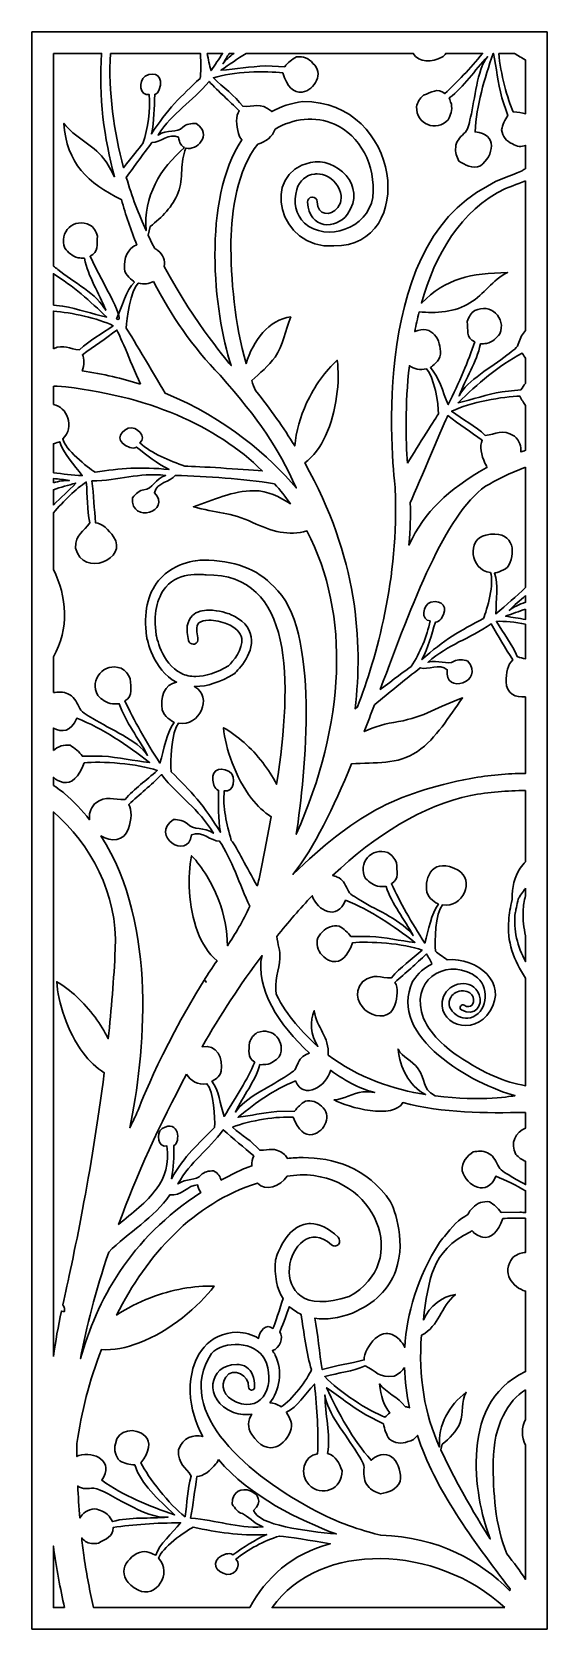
# Model space of a CAD drawing. Header units: centimetres. Extents: x -7.3 to -1.5, y -9 to 9.
import ezdxf

# ---------------------------------------------------------------- set-up
doc = ezdxf.new("R2010")
doc.units = ezdxf.units.CM
doc.header["$MEASUREMENT"] = 0
doc.layers.add('layer 1', color=7, linetype='Continuous')

msp = doc.modelspace()

# ---------------------------------------------------------------- linework, layer by layer
at = {"layer": 'layer 1', "color": 250, "lineweight": 30}
for points, knots in [([(-1.49953, 9.00069), (-1.49953, 9.00069), (-7.30627, 9.00069), (-7.30627, 9.00069), (-7.30627, 9.00069), (-7.30627, 9.00069), (-7.30627, -9.00021), (-7.30627, -9.00021), (-7.30627, -9.00021), (-7.30627, -9.00021), (-1.49953, -9.00021), (-1.49953, -9.00021), (-1.49953, -9.00021), (-1.49953, -9.00021), (-1.49953, 9.00069), (-1.49953, 9.00069)], [0, 0, 0, 0, 0.2, 0.2, 0.2, 0.2, 0.4, 0.4, 0.4, 0.4, 0.6, 0.6, 0.6, 0.6, 1, 1, 1, 1]), ([(-7.06432, 8.75875), (-7.06432, 8.75875), (-6.52165, 8.75875), (-6.52165, 8.75875), (-6.52165, 8.75875), (-6.5569, 8.26856), (-6.49227, 7.79864), (-6.37517, 7.36895), (-6.37517, 7.36895), (-6.41222, 7.43896), (-6.44933, 7.50913), (-6.49866, 7.57498), (-6.49866, 7.57498), (-6.62094, 7.73552), (-6.83232, 7.81239), (-6.94625, 7.9703), (-6.94625, 7.9703), (-6.91737, 7.51735), (-6.67023, 7.29208), (-6.30098, 7.1123), (-6.30098, 7.1123), (-6.30098, 7.1123), (-6.2983, 7.1123), (-6.2983, 7.1123), (-6.2983, 7.1123), (-6.24929, 6.9396), (-6.19135, 6.769), (-6.12431, 6.60165), (-6.12431, 6.60165), (-6.22413, 6.56852), (-6.2737, 6.4447), (-6.26376, 6.33213), (-6.26376, 6.33213), (-6.25698, 6.25558), (-6.17277, 6.20292), (-6.15181, 6.18227), (-6.15181, 6.18227), (-6.24454, 6.09152), (-6.29104, 5.90306), (-6.35273, 5.76585), (-6.35273, 5.76585), (-6.22882, 5.70566), (-6.49816, 6.15088), (-6.65081, 6.47285), (-6.65081, 6.47285), (-6.55038, 6.52098), (-6.57762, 6.60448), (-6.56765, 6.70075), (-6.56765, 6.70075), (-6.58428, 6.75316), (-6.61109, 6.80035), (-6.65192, 6.82467), (-6.65192, 6.82467), (-6.82863, 6.91364), (-7.00821, 6.74394), (-6.9353, 6.56226), (-6.9353, 6.56226), (-6.89416, 6.51537), (-6.85903, 6.47463), (-6.78478, 6.45497), (-6.78478, 6.45497), (-6.75253, 6.45643), (-6.74819, 6.44781), (-6.7155, 6.44908), (-6.7155, 6.44908), (-6.6724, 6.24121), (-6.54978, 6.06019), (-6.47479, 5.86327), (-6.47479, 5.86327), (-6.56689, 6.04121), (-6.84443, 6.18666), (-7.01413, 6.32261), (-7.01413, 6.32261), (-7.03179, 6.33677), (-7.04873, 6.3491), (-7.06432, 6.36079), (-7.06432, 6.36079), (-7.06432, 6.36079), (-7.06432, 8.75875), (-7.06432, 8.75875)], [0, 0, 0, 0, 0.04761905, 0.04761905, 0.04761905, 0.04761905, 0.0952381, 0.0952381, 0.0952381, 0.0952381, 0.14285714, 0.14285714, 0.14285714, 0.14285714, 0.19047619, 0.19047619, 0.19047619, 0.19047619, 0.23809524, 0.23809524, 0.23809524, 0.23809524, 0.28571429, 0.28571429, 0.28571429, 0.28571429, 0.33333333, 0.33333333, 0.33333333, 0.33333333, 0.38095238, 0.38095238, 0.38095238, 0.38095238, 0.42857143, 0.42857143, 0.42857143, 0.42857143, 0.47619048, 0.47619048, 0.47619048, 0.47619048, 0.52380952, 0.52380952, 0.52380952, 0.52380952, 0.57142857, 0.57142857, 0.57142857, 0.57142857, 0.61904762, 0.61904762, 0.61904762, 0.61904762, 0.66666667, 0.66666667, 0.66666667, 0.66666667, 0.71428571, 0.71428571, 0.71428571, 0.71428571, 0.76190476, 0.76190476, 0.76190476, 0.76190476, 0.80952381, 0.80952381, 0.80952381, 0.80952381, 0.85714286, 0.85714286, 0.85714286, 0.85714286, 0.9047619, 0.9047619, 0.9047619, 0.9047619, 1, 1, 1, 1]), ([(-6.4222, 8.75875), (-6.4222, 8.75875), (-5.40782, 8.75875), (-5.40782, 8.75875), (-5.40782, 8.75875), (-5.39872, 8.64748), (-5.40253, 8.53121), (-5.41095, 8.47739), (-5.41095, 8.47739), (-5.62095, 8.28437), (-5.78375, 8.12217), (-5.95956, 7.85047), (-5.95956, 7.85047), (-5.92698, 7.99619), (-5.92831, 8.1474), (-5.92262, 8.29583), (-5.92262, 8.29583), (-5.89396, 8.30628), (-5.886, 8.32159), (-5.87103, 8.35069), (-5.87103, 8.35069), (-5.81815, 8.49939), (-5.91097, 8.56261), (-6.03038, 8.50227), (-6.03038, 8.50227), (-6.11376, 8.44809), (-6.08782, 8.27085), (-5.9846, 8.2956), (-5.9846, 8.2956), (-5.97089, 8.11707), (-5.99916, 7.9181), (-6.05517, 7.74429), (-6.05517, 7.74429), (-6.09868, 7.69196), (-6.1813, 7.58746), (-6.27285, 7.46986), (-6.27285, 7.46986), (-6.38293, 7.87886), (-6.44545, 8.32678), (-6.4222, 8.75875)], [0, 0, 0, 0, 0.09090909, 0.09090909, 0.09090909, 0.09090909, 0.18181818, 0.18181818, 0.18181818, 0.18181818, 0.27272727, 0.27272727, 0.27272727, 0.27272727, 0.36363636, 0.36363636, 0.36363636, 0.36363636, 0.45454545, 0.45454545, 0.45454545, 0.45454545, 0.54545455, 0.54545455, 0.54545455, 0.54545455, 0.63636364, 0.63636364, 0.63636364, 0.63636364, 0.72727273, 0.72727273, 0.72727273, 0.72727273, 0.81818182, 0.81818182, 0.81818182, 0.81818182, 1, 1, 1, 1]), ([(-5.33213, 8.75875), (-5.33213, 8.75875), (-5.15648, 8.75875), (-5.15648, 8.75875), (-5.15648, 8.75875), (-5.19834, 8.69469), (-5.24218, 8.62994), (-5.28761, 8.56476), (-5.28761, 8.56476), (-5.30435, 8.62441), (-5.31725, 8.69234), (-5.33213, 8.75875)], [0, 0, 0, 0, 0.25, 0.25, 0.25, 0.25, 0.5, 0.5, 0.5, 0.5, 1, 1, 1, 1]), ([(-4.89281, 8.75875), (-4.89281, 8.75875), (-3.00882, 8.75875), (-3.00882, 8.75875), (-3.00882, 8.75875), (-2.94527, 8.65289), (-2.79333, 8.6544), (-2.68453, 8.71659), (-2.68453, 8.71659), (-2.66628, 8.72701), (-2.6521, 8.74197), (-2.64089, 8.75875), (-2.64089, 8.75875), (-2.64089, 8.75875), (-2.22642, 8.75875), (-2.22642, 8.75875), (-2.22642, 8.75875), (-2.36913, 8.58845), (-2.51137, 8.43377), (-2.6506, 8.30613), (-2.6506, 8.30613), (-2.73631, 8.37727), (-2.80078, 8.31763), (-2.89241, 8.28646), (-2.89241, 8.28646), (-2.93307, 8.24943), (-2.96474, 8.20535), (-2.96978, 8.1581), (-2.96978, 8.1581), (-2.97674, 7.96039), (-2.74752, 7.86817), (-2.61296, 8.01031), (-2.61296, 8.01031), (-2.58754, 8.06729), (-2.56521, 8.11623), (-2.57837, 8.19191), (-2.57837, 8.19191), (-2.59319, 8.22059), (-2.58717, 8.22814), (-2.60198, 8.2573), (-2.60198, 8.2573), (-2.43115, 8.38333), (-2.31794, 8.57038), (-2.17038, 8.72079), (-2.17038, 8.72079), (-2.29354, 8.56276), (-2.30969, 8.24984), (-2.36228, 8.03885), (-2.36228, 8.03885), (-2.38284, 7.95639), (-2.3843, 7.89393), (-2.43709, 7.85574), (-2.43709, 7.85574), (-2.48037, 7.81039), (-2.52894, 7.76509), (-2.52947, 7.70101), (-2.52947, 7.70101), (-2.54189, 7.64526), (-2.51284, 7.59119), (-2.49311, 7.54577), (-2.49311, 7.54577), (-2.42573, 7.49918), (-2.34116, 7.45366), (-2.24994, 7.49289), (-2.24994, 7.49289), (-2.10272, 7.59879), (-2.05032, 7.85534), (-2.31023, 7.87314), (-2.31023, 7.87314), (-2.29608, 8.17443), (-2.20586, 8.47253), (-2.1067, 8.75875), (-2.1067, 8.75875), (-2.1067, 8.75875), (-2.10408, 8.75875), (-2.10408, 8.75875), (-2.10408, 8.75875), (-2.06766, 8.59241), (-2.05652, 8.43662), (-2.00981, 8.25873), (-2.00981, 8.25873), (-2.00981, 8.25873), (-1.94165, 8.05772), (-1.94165, 8.05772), (-1.94165, 8.05772), (-1.97711, 8.00931), (-1.99869, 7.95643), (-2.01248, 7.89595), (-2.01248, 7.89595), (-2.00262, 7.8283), (-1.95642, 7.76383), (-1.89003, 7.73826), (-1.89003, 7.73826), (-1.83985, 7.70497), (-1.78733, 7.70374), (-1.74148, 7.72267), (-1.74148, 7.72267), (-1.74148, 7.72267), (-1.74148, 7.46135), (-1.74148, 7.46135), (-1.74148, 7.46135), (-1.75487, 7.45292), (-1.7683, 7.44418), (-1.78177, 7.43511), (-1.78177, 7.43511), (-1.93531, 7.36571), (-2.0489, 7.34474), (-2.16982, 7.26238), (-2.16982, 7.26238), (-3.5481, 6.56228), (-3.22322, 3.9632), (-3.21086, 3.85195), (-3.21086, 3.85195), (-3.16921, 2.83818), (-3.42124, 1.95399), (-3.63705, 1.39344), (-3.63705, 1.39344), (-3.63705, 1.39344), (-3.66354, 1.37295), (-3.66354, 1.37295), (-3.66354, 1.37295), (-3.57367, 2.12531), (-3.6331, 3.08045), (-4.23104, 4.14337), (-4.23104, 4.14337), (-4.1322, 4.21481), (-4.05453, 4.32365), (-3.99605, 4.4497), (-3.99605, 4.4497), (-3.87018, 4.72093), (-3.83317, 5.07217), (-3.86489, 5.3009), (-3.86489, 5.3009), (-3.9979, 5.18063), (-4.12114, 5.00965), (-4.20974, 4.8187), (-4.20974, 4.8187), (-4.28119, 4.66474), (-4.33016, 4.49789), (-4.34374, 4.33447), (-4.34374, 4.33447), (-4.46978, 4.5388), (-4.61603, 4.7468), (-4.78533, 4.95787), (-4.78533, 4.95787), (-4.80074, 4.99466), (-4.81538, 5.03223), (-4.8293, 5.07045), (-4.8293, 5.07045), (-4.73896, 5.15426), (-4.63679, 5.23819), (-4.56595, 5.33579), (-4.56595, 5.33579), (-4.47142, 5.46732), (-4.45007, 5.63595), (-4.38961, 5.78894), (-4.38961, 5.78894), (-4.63496, 5.76048), (-4.81175, 5.52153), (-4.89207, 5.26349), (-4.89207, 5.26349), (-5.02043, 5.70735), (-5.06513, 6.21251), (-5.06296, 6.64361), (-5.06296, 6.64361), (-5.06005, 6.97251), (-4.98927, 7.45543), (-4.7589, 7.73727), (-4.7589, 7.73727), (-4.67495, 7.75782), (-4.59369, 7.82133), (-4.56573, 7.90482), (-4.56573, 7.90482), (-4.36544, 8.02629), (-4.11182, 8.05567), (-3.89426, 7.95979), (-3.89426, 7.95979), (-3.60971, 7.83441), (-3.42795, 7.50646), (-3.46374, 7.13568), (-3.46374, 7.13568), (-3.52255, 6.78487), (-3.98696, 6.62601), (-4.23358, 6.84596), (-4.23358, 6.84596), (-4.33238, 6.94354), (-4.36394, 7.07939), (-4.32015, 7.22628), (-4.32015, 7.22628), (-4.29127, 7.32369), (-4.21572, 7.38833), (-4.11832, 7.39918), (-4.11832, 7.39918), (-4.10953, 7.40027), (-4.10028, 7.40082), (-4.09104, 7.40082), (-4.09104, 7.40082), (-4.01242, 7.40082), (-3.91619, 7.36286), (-3.856, 7.25364), (-3.856, 7.25364), (-3.80805, 7.16725), (-3.80805, 7.08489), (-3.85751, 7.02306), (-3.85751, 7.02306), (-3.94273, 6.9157), (-4.08649, 6.93222), (-4.09078, 7.08622), (-4.09078, 7.08622), (-4.09211, 7.11559), (-4.11564, 7.13984), (-4.14603, 7.13984), (-4.14603, 7.13984), (-4.14677, 7.13984), (-4.14767, 7.13984), (-4.14854, 7.13971), (-4.14854, 7.13971), (-4.17729, 7.13837), (-4.20068, 7.1123), (-4.19921, 7.08073), (-4.19921, 7.08073), (-4.1833, 6.77228), (-3.87697, 6.77024), (-3.75089, 6.94566), (-3.75089, 6.94566), (-3.51844, 7.26911), (-3.8828, 7.59332), (-4.16713, 7.53066), (-4.16713, 7.53066), (-4.73458, 7.40558), (-4.5311, 6.55108), (-3.90282, 6.58878), (-3.90282, 6.58878), (-2.95554, 6.58402), (-3.1405, 8.22549), (-4.25421, 8.21541), (-4.25421, 8.21541), (-4.38603, 8.19819), (-4.50189, 8.15921), (-4.60333, 8.10235), (-4.60333, 8.10235), (-4.60431, 8.10371), (-4.60519, 8.10507), (-4.6062, 8.10644), (-4.6062, 8.10644), (-4.73595, 8.21388), (-4.80466, 8.14927), (-4.93001, 8.16238), (-4.93001, 8.16238), (-5.02254, 8.28462), (-5.14971, 8.37437), (-5.26077, 8.48426), (-5.26077, 8.48426), (-5.05087, 8.55375), (-4.65755, 8.56387), (-4.47942, 8.53805), (-4.47942, 8.53805), (-4.43101, 8.38536), (-4.35521, 8.30724), (-4.26179, 8.32233), (-4.26179, 8.32233), (-4.11554, 8.34609), (-4.01135, 8.53932), (-4.1382, 8.6468), (-4.1382, 8.6468), (-4.18097, 8.70308), (-4.25527, 8.72932), (-4.32256, 8.72001), (-4.32256, 8.72001), (-4.37646, 8.69013), (-4.42094, 8.65489), (-4.45732, 8.60767), (-4.45732, 8.60767), (-4.45732, 8.60767), (-4.66798, 8.6171), (-4.66798, 8.6171), (-4.66798, 8.6171), (-4.85233, 8.61241), (-5.0052, 8.57936), (-5.17587, 8.56841), (-5.17587, 8.56841), (-5.08363, 8.63372), (-4.98947, 8.69833), (-4.89281, 8.75875)], [0, 0, 0, 0, 0.01388889, 0.01388889, 0.01388889, 0.01388889, 0.02777778, 0.02777778, 0.02777778, 0.02777778, 0.04166667, 0.04166667, 0.04166667, 0.04166667, 0.05555556, 0.05555556, 0.05555556, 0.05555556, 0.06944444, 0.06944444, 0.06944444, 0.06944444, 0.08333333, 0.08333333, 0.08333333, 0.08333333, 0.09722222, 0.09722222, 0.09722222, 0.09722222, 0.11111111, 0.11111111, 0.11111111, 0.11111111, 0.125, 0.125, 0.125, 0.125, 0.13888889, 0.13888889, 0.13888889, 0.13888889, 0.15277778, 0.15277778, 0.15277778, 0.15277778, 0.16666667, 0.16666667, 0.16666667, 0.16666667, 0.18055556, 0.18055556, 0.18055556, 0.18055556, 0.19444444, 0.19444444, 0.19444444, 0.19444444, 0.20833333, 0.20833333, 0.20833333, 0.20833333, 0.22222222, 0.22222222, 0.22222222, 0.22222222, 0.23611111, 0.23611111, 0.23611111, 0.23611111, 0.25, 0.25, 0.25, 0.25, 0.26388889, 0.26388889, 0.26388889, 0.26388889, 0.27777778, 0.27777778, 0.27777778, 0.27777778, 0.29166667, 0.29166667, 0.29166667, 0.29166667, 0.30555556, 0.30555556, 0.30555556, 0.30555556, 0.31944444, 0.31944444, 0.31944444, 0.31944444, 0.33333333, 0.33333333, 0.33333333, 0.33333333, 0.34722222, 0.34722222, 0.34722222, 0.34722222, 0.36111111, 0.36111111, 0.36111111, 0.36111111, 0.375, 0.375, 0.375, 0.375, 0.38888889, 0.38888889, 0.38888889, 0.38888889, 0.40277778, 0.40277778, 0.40277778, 0.40277778, 0.41666667, 0.41666667, 0.41666667, 0.41666667, 0.43055556, 0.43055556, 0.43055556, 0.43055556, 0.44444444, 0.44444444, 0.44444444, 0.44444444, 0.45833333, 0.45833333, 0.45833333, 0.45833333, 0.47222222, 0.47222222, 0.47222222, 0.47222222, 0.48611111, 0.48611111, 0.48611111, 0.48611111, 0.5, 0.5, 0.5, 0.5, 0.51388889, 0.51388889, 0.51388889, 0.51388889, 0.52777778, 0.52777778, 0.52777778, 0.52777778, 0.54166667, 0.54166667, 0.54166667, 0.54166667, 0.55555556, 0.55555556, 0.55555556, 0.55555556, 0.56944444, 0.56944444, 0.56944444, 0.56944444, 0.58333333, 0.58333333, 0.58333333, 0.58333333, 0.59722222, 0.59722222, 0.59722222, 0.59722222, 0.61111111, 0.61111111, 0.61111111, 0.61111111, 0.625, 0.625, 0.625, 0.625, 0.63888889, 0.63888889, 0.63888889, 0.63888889, 0.65277778, 0.65277778, 0.65277778, 0.65277778, 0.66666667, 0.66666667, 0.66666667, 0.66666667, 0.68055556, 0.68055556, 0.68055556, 0.68055556, 0.69444444, 0.69444444, 0.69444444, 0.69444444, 0.70833333, 0.70833333, 0.70833333, 0.70833333, 0.72222222, 0.72222222, 0.72222222, 0.72222222, 0.73611111, 0.73611111, 0.73611111, 0.73611111, 0.75, 0.75, 0.75, 0.75, 0.76388889, 0.76388889, 0.76388889, 0.76388889, 0.77777778, 0.77777778, 0.77777778, 0.77777778, 0.79166667, 0.79166667, 0.79166667, 0.79166667, 0.80555556, 0.80555556, 0.80555556, 0.80555556, 0.81944444, 0.81944444, 0.81944444, 0.81944444, 0.83333333, 0.83333333, 0.83333333, 0.83333333, 0.84722222, 0.84722222, 0.84722222, 0.84722222, 0.86111111, 0.86111111, 0.86111111, 0.86111111, 0.875, 0.875, 0.875, 0.875, 0.88888889, 0.88888889, 0.88888889, 0.88888889, 0.90277778, 0.90277778, 0.90277778, 0.90277778, 0.91666667, 0.91666667, 0.91666667, 0.91666667, 0.93055556, 0.93055556, 0.93055556, 0.93055556, 0.94444444, 0.94444444, 0.94444444, 0.94444444, 0.95833333, 0.95833333, 0.95833333, 0.95833333, 0.97222222, 0.97222222, 0.97222222, 0.97222222, 1, 1, 1, 1]), ([(-5.08134, 8.75875), (-5.08134, 8.75875), (-5.02938, 8.75875), (-5.02938, 8.75875), (-5.02938, 8.75875), (-5.07953, 8.72329), (-5.12257, 8.68494), (-5.15332, 8.64247), (-5.15332, 8.64247), (-5.13101, 8.68209), (-5.10662, 8.72064), (-5.08134, 8.75875)], [0, 0, 0, 0, 0.25, 0.25, 0.25, 0.25, 0.5, 0.5, 0.5, 0.5, 1, 1, 1, 1]), ([(-2.04436, 8.75875), (-2.04436, 8.75875), (-1.8681, 8.75875), (-1.8681, 8.75875), (-1.8681, 8.75875), (-1.82643, 8.73249), (-1.78463, 8.70699), (-1.74148, 8.68428), (-1.74148, 8.68428), (-1.74148, 8.68428), (-1.74148, 8.07892), (-1.74148, 8.07892), (-1.74148, 8.07892), (-1.78015, 8.09066), (-1.82674, 8.09727), (-1.88053, 8.0986), (-1.88053, 8.0986), (-1.94414, 8.23869), (-2.02618, 8.53606), (-2.04436, 8.75875)], [0, 0, 0, 0, 0.16666667, 0.16666667, 0.16666667, 0.16666667, 0.33333333, 0.33333333, 0.33333333, 0.33333333, 0.5, 0.5, 0.5, 0.5, 0.66666667, 0.66666667, 0.66666667, 0.66666667, 1, 1, 1, 1]), ([(-5.92424, 6.56253), (-5.91243, 6.55532), (-5.90034, 6.54724), (-5.88797, 6.5382), (-5.88797, 6.5382), (-5.82358, 6.49217), (-5.80442, 6.42354), (-5.81668, 6.35734), (-5.81668, 6.35734), (-5.45303, 5.69124), (-5.07496, 5.25717), (-5.06551, 5.24526), (-5.06551, 5.24526), (-5.06551, 5.24526), (-5.06003, 5.23977), (-5.06003, 5.23977), (-5.06003, 5.23977), (-5.26016, 5.84478), (-5.38861, 7.11022), (-4.94007, 7.78288), (-4.94007, 7.78288), (-4.95646, 7.80157), (-4.96954, 7.82552), (-4.97797, 7.85551), (-4.97797, 7.85551), (-5.00383, 7.94767), (-5.0116, 8.05556), (-4.96996, 8.11234), (-4.96996, 8.11234), (-5.08354, 8.22277), (-5.19839, 8.32625), (-5.30958, 8.44278), (-5.30958, 8.44278), (-5.50852, 8.20578), (-5.7136, 8.10155), (-5.8841, 7.83875), (-5.8841, 7.83875), (-5.78242, 7.90439), (-5.66881, 7.85796), (-5.60424, 7.92756), (-5.60424, 7.92756), (-5.5686, 7.96129), (-5.5105, 7.96993), (-5.45374, 7.9688), (-5.45374, 7.9688), (-5.26746, 7.83813), (-5.45075, 7.65737), (-5.57005, 7.6911), (-5.57005, 7.6911), (-5.64158, 7.53685), (-5.59443, 7.34581), (-5.65725, 7.18956), (-5.65725, 7.18956), (-5.71891, 7.033), (-5.84258, 6.90952), (-5.97289, 6.80925), (-5.97289, 6.80925), (-5.97289, 6.80925), (-5.99628, 6.71036), (-5.99628, 6.71036), (-5.99628, 6.71036), (-5.9726, 6.66011), (-5.94853, 6.61085), (-5.92424, 6.56253)], [0, 0, 0, 0, 0.05882353, 0.05882353, 0.05882353, 0.05882353, 0.11764706, 0.11764706, 0.11764706, 0.11764706, 0.17647059, 0.17647059, 0.17647059, 0.17647059, 0.23529412, 0.23529412, 0.23529412, 0.23529412, 0.29411765, 0.29411765, 0.29411765, 0.29411765, 0.35294118, 0.35294118, 0.35294118, 0.35294118, 0.41176471, 0.41176471, 0.41176471, 0.41176471, 0.47058824, 0.47058824, 0.47058824, 0.47058824, 0.52941176, 0.52941176, 0.52941176, 0.52941176, 0.58823529, 0.58823529, 0.58823529, 0.58823529, 0.64705882, 0.64705882, 0.64705882, 0.64705882, 0.70588235, 0.70588235, 0.70588235, 0.70588235, 0.76470588, 0.76470588, 0.76470588, 0.76470588, 0.82352941, 0.82352941, 0.82352941, 0.82352941, 0.88235294, 0.88235294, 0.88235294, 0.88235294, 1, 1, 1, 1]), ([(-5.58551, 7.69688), (-5.86279, 7.46409), (-6.04864, 7.14446), (-6.01967, 6.76117), (-6.01967, 6.76117), (-6.10266, 6.9429), (-6.17879, 7.14577), (-6.24224, 7.36124), (-6.24224, 7.36124), (-6.14741, 7.49453), (-6.04976, 7.62574), (-5.95349, 7.7555), (-5.95349, 7.7555), (-5.86173, 7.74997), (-5.75988, 7.86778), (-5.65288, 7.81333), (-5.65288, 7.81333), (-5.6458, 7.74927), (-5.6194, 7.71288), (-5.58551, 7.69688)], [0, 0, 0, 0, 0.16666667, 0.16666667, 0.16666667, 0.16666667, 0.33333333, 0.33333333, 0.33333333, 0.33333333, 0.5, 0.5, 0.5, 0.5, 0.66666667, 0.66666667, 0.66666667, 0.66666667, 1, 1, 1, 1]), ([(-1.74148, 7.32335), (-1.74148, 7.32335), (-1.74148, 5.63417), (-1.74148, 5.63417), (-1.74148, 5.63417), (-1.78023, 5.60243), (-1.79788, 5.55063), (-1.81711, 5.50217), (-1.81711, 5.50217), (-1.82975, 5.43826), (-1.88587, 5.41083), (-1.9522, 5.35768), (-1.9522, 5.35768), (-2.12191, 5.22173), (-2.39944, 5.07629), (-2.49154, 4.89836), (-2.49154, 4.89836), (-2.41655, 5.09527), (-2.29393, 5.27629), (-2.25083, 5.48417), (-2.25083, 5.48417), (-2.21814, 5.4829), (-2.2138, 5.49151), (-2.18155, 5.49004), (-2.18155, 5.49004), (-2.1073, 5.50971), (-2.07217, 5.55044), (-2.03103, 5.59735), (-2.03103, 5.59735), (-1.95813, 5.77901), (-2.1377, 5.94872), (-2.31441, 5.85976), (-2.31441, 5.85976), (-2.35523, 5.83544), (-2.38206, 5.78823), (-2.39868, 5.73582), (-2.39868, 5.73582), (-2.38872, 5.63955), (-2.41596, 5.55606), (-2.31552, 5.50793), (-2.31552, 5.50793), (-2.38591, 5.28883), (-2.49085, 5.04889), (-2.6136, 4.80094), (-2.6136, 4.80094), (-2.67529, 4.93814), (-2.7218, 5.12661), (-2.81452, 5.21736), (-2.81452, 5.21736), (-2.79357, 5.238), (-2.70936, 5.29067), (-2.70257, 5.36721), (-2.70257, 5.36721), (-2.6885, 5.52657), (-2.79363, 5.70842), (-2.99185, 5.62374), (-2.99185, 5.62374), (-2.97711, 5.69769), (-2.9603, 5.7717), (-2.94118, 5.84532), (-2.94118, 5.84532), (-2.76139, 5.8281), (-2.52481, 5.84319), (-2.36941, 5.94688), (-2.36941, 5.94688), (-2.20736, 6.0401), (-2.11678, 6.20903), (-1.94387, 6.28871), (-1.94387, 6.28871), (-2.35839, 6.2817), (-2.63978, 6.22408), (-2.9158, 5.94402), (-2.9158, 5.94402), (-2.76058, 6.48773), (-2.47919, 6.98881), (-1.9699, 7.23445), (-1.9699, 7.23445), (-1.94879, 7.24442), (-1.84025, 7.28346), (-1.74148, 7.32335)], [0, 0, 0, 0, 0.04761905, 0.04761905, 0.04761905, 0.04761905, 0.0952381, 0.0952381, 0.0952381, 0.0952381, 0.14285714, 0.14285714, 0.14285714, 0.14285714, 0.19047619, 0.19047619, 0.19047619, 0.19047619, 0.23809524, 0.23809524, 0.23809524, 0.23809524, 0.28571429, 0.28571429, 0.28571429, 0.28571429, 0.33333333, 0.33333333, 0.33333333, 0.33333333, 0.38095238, 0.38095238, 0.38095238, 0.38095238, 0.42857143, 0.42857143, 0.42857143, 0.42857143, 0.47619048, 0.47619048, 0.47619048, 0.47619048, 0.52380952, 0.52380952, 0.52380952, 0.52380952, 0.57142857, 0.57142857, 0.57142857, 0.57142857, 0.61904762, 0.61904762, 0.61904762, 0.61904762, 0.66666667, 0.66666667, 0.66666667, 0.66666667, 0.71428571, 0.71428571, 0.71428571, 0.71428571, 0.76190476, 0.76190476, 0.76190476, 0.76190476, 0.80952381, 0.80952381, 0.80952381, 0.80952381, 0.85714286, 0.85714286, 0.85714286, 0.85714286, 0.9047619, 0.9047619, 0.9047619, 0.9047619, 1, 1, 1, 1]), ([(-7.06432, 5.92124), (-7.06432, 5.92124), (-7.06432, 6.2754), (-7.06432, 6.2754), (-7.06432, 6.2754), (-6.84533, 6.14086), (-6.64914, 5.96452), (-6.4634, 5.78617), (-6.4634, 5.78617), (-6.63165, 5.82257), (-6.77887, 5.87831), (-6.96168, 5.9105), (-6.96168, 5.9105), (-6.96168, 5.9105), (-7.06432, 5.92124), (-7.06432, 5.92124)], [0, 0, 0, 0, 0.2, 0.2, 0.2, 0.2, 0.4, 0.4, 0.4, 0.4, 0.6, 0.6, 0.6, 0.6, 1, 1, 1, 1]), ([(-5.93678, 6.18946), (-5.74064, 5.80683), (-5.49165, 5.44862), (-5.18631, 5.13134), (-5.18631, 5.13134), (-4.72918, 4.61253), (-4.54525, 4.33651), (-4.32702, 3.86163), (-4.32702, 3.86163), (-4.62789, 4.21096), (-5.1092, 4.64618), (-5.80446, 4.9291), (-5.80446, 4.9291), (-5.93445, 5.14805), (-6.21562, 5.62656), (-6.243, 5.66046), (-6.243, 5.66046), (-6.24366, 5.76452), (-6.19428, 6.08989), (-6.10693, 6.1694), (-6.10693, 6.1694), (-6.04399, 6.15111), (-5.98507, 6.1618), (-5.93678, 6.18946)], [0, 0, 0, 0, 0.14285714, 0.14285714, 0.14285714, 0.14285714, 0.28571429, 0.28571429, 0.28571429, 0.28571429, 0.42857143, 0.42857143, 0.42857143, 0.42857143, 0.57142857, 0.57142857, 0.57142857, 0.57142857, 0.71428571, 0.71428571, 0.71428571, 0.71428571, 1, 1, 1, 1]), ([(-7.06432, 5.43034), (-7.06432, 5.43034), (-7.06432, 5.8549), (-7.06432, 5.8549), (-7.06432, 5.8549), (-6.86467, 5.83719), (-6.55951, 5.77481), (-6.39146, 5.68974), (-6.39146, 5.68974), (-6.51842, 5.59694), (-6.65842, 5.5266), (-6.76878, 5.41875), (-6.76878, 5.41875), (-6.88478, 5.42395), (-6.94382, 5.48685), (-7.06432, 5.43034)], [0, 0, 0, 0, 0.2, 0.2, 0.2, 0.2, 0.4, 0.4, 0.4, 0.4, 0.6, 0.6, 0.6, 0.6, 1, 1, 1, 1]), ([(-6.08383, 5.03035), (-6.2862, 5.09497), (-6.5045, 5.1462), (-6.73926, 5.17955), (-6.73926, 5.17955), (-6.71865, 5.24783), (-6.71235, 5.31704), (-6.73649, 5.36297), (-6.73649, 5.36297), (-6.60693, 5.45593), (-6.47716, 5.54178), (-6.34907, 5.64115), (-6.34907, 5.64115), (-6.33059, 5.61092), (-6.20061, 5.30445), (-6.08383, 5.03035)], [0, 0, 0, 0, 0.2, 0.2, 0.2, 0.2, 0.4, 0.4, 0.4, 0.4, 0.6, 0.6, 0.6, 0.6, 1, 1, 1, 1]), ([(-3.07392, 4.14093), (-3.09069, 4.39523), (-3.10162, 4.79908), (-3.05145, 5.23879), (-3.05145, 5.23879), (-2.99963, 5.20096), (-2.93222, 5.18333), (-2.85941, 5.20448), (-2.85941, 5.20448), (-2.77206, 5.12498), (-2.72267, 4.7996), (-2.72333, 4.69554), (-2.72333, 4.69554), (-2.74873, 4.6641), (-2.95402, 4.33398), (-3.07392, 4.14093)], [0, 0, 0, 0, 0.2, 0.2, 0.2, 0.2, 0.4, 0.4, 0.4, 0.4, 0.6, 0.6, 0.6, 0.6, 1, 1, 1, 1]), ([(-1.74148, 5.32374), (-1.74148, 5.32374), (-1.74148, 5.04015), (-1.74148, 5.04015), (-1.74148, 5.04015), (-1.7614, 5.01816), (-1.77875, 4.99429), (-1.79356, 4.96766), (-1.79356, 4.96766), (-1.79356, 4.96766), (-2.00465, 4.94559), (-2.00465, 4.94559), (-2.00465, 4.94559), (-2.18746, 4.91339), (-2.33467, 4.85766), (-2.50293, 4.82126), (-2.50293, 4.82126), (-2.28333, 5.03211), (-2.04913, 5.24013), (-1.7799, 5.37965), (-1.7799, 5.37965), (-1.76782, 5.35752), (-1.75494, 5.33902), (-1.74148, 5.32374)], [0, 0, 0, 0, 0.14285714, 0.14285714, 0.14285714, 0.14285714, 0.28571429, 0.28571429, 0.28571429, 0.28571429, 0.42857143, 0.42857143, 0.42857143, 0.42857143, 0.57142857, 0.57142857, 0.57142857, 0.57142857, 0.71428571, 0.71428571, 0.71428571, 0.71428571, 1, 1, 1, 1]), ([(-7.06432, 4.8024), (-7.06432, 4.8024), (-7.06432, 5.00541), (-7.06432, 5.00541), (-7.06432, 5.00541), (-7.04965, 5.00685), (-7.03501, 5.00828), (-7.02027, 5.00962), (-7.02027, 5.00962), (-5.99341, 4.90759), (-5.22825, 4.56133), (-4.70949, 4.05376), (-4.70949, 4.05376), (-4.9462, 4.07076), (-5.42416, 4.10644), (-5.58141, 4.10505), (-5.58141, 4.10505), (-5.75146, 4.17166), (-5.95969, 4.24545), (-6.08925, 4.36902), (-6.08925, 4.36902), (-6.00477, 4.43329), (-6.12561, 4.56552), (-6.22031, 4.53525), (-6.22031, 4.53525), (-6.3426, 4.48096), (-6.35237, 4.36908), (-6.20377, 4.31593), (-6.20377, 4.31593), (-6.17176, 4.30912), (-6.15487, 4.3056), (-6.12864, 4.32118), (-6.12864, 4.32118), (-6.01011, 4.23166), (-5.89387, 4.13495), (-5.76041, 4.06798), (-5.76041, 4.06798), (-6.08205, 4.10376), (-6.31065, 4.08033), (-6.593, 4.03984), (-6.593, 4.03984), (-6.6822, 4.09209), (-6.93504, 4.29941), (-6.95861, 4.41437), (-6.95861, 4.41437), (-6.8171, 4.54668), (-6.9125, 4.77851), (-7.06432, 4.8024)], [0, 0, 0, 0, 0.07692308, 0.07692308, 0.07692308, 0.07692308, 0.15384615, 0.15384615, 0.15384615, 0.15384615, 0.23076923, 0.23076923, 0.23076923, 0.23076923, 0.30769231, 0.30769231, 0.30769231, 0.30769231, 0.38461538, 0.38461538, 0.38461538, 0.38461538, 0.46153846, 0.46153846, 0.46153846, 0.46153846, 0.53846154, 0.53846154, 0.53846154, 0.53846154, 0.61538462, 0.61538462, 0.61538462, 0.61538462, 0.69230769, 0.69230769, 0.69230769, 0.69230769, 0.76923077, 0.76923077, 0.76923077, 0.76923077, 0.84615385, 0.84615385, 0.84615385, 0.84615385, 1, 1, 1, 1]), ([(-1.74148, 4.7916), (-1.74148, 4.7916), (-1.74148, 4.28523), (-1.74148, 4.28523), (-1.74148, 4.28523), (-1.75926, 4.27966), (-1.77687, 4.27388), (-1.79429, 4.26796), (-1.79429, 4.26796), (-1.78883, 4.326), (-1.80858, 4.38835), (-1.86688, 4.4465), (-1.86688, 4.4465), (-2.01208, 4.53408), (-2.07081, 4.4595), (-2.19756, 4.45383), (-2.19756, 4.45383), (-2.30792, 4.56167), (-2.4479, 4.63203), (-2.57488, 4.72482), (-2.57488, 4.72482), (-2.37631, 4.82534), (-1.98633, 4.89416), (-1.80515, 4.89506), (-1.80515, 4.89506), (-1.78511, 4.8542), (-1.7638, 4.8196), (-1.74148, 4.7916)], [0, 0, 0, 0, 0.125, 0.125, 0.125, 0.125, 0.25, 0.25, 0.25, 0.25, 0.375, 0.375, 0.375, 0.375, 0.5, 0.5, 0.5, 0.5, 0.625, 0.625, 0.625, 0.625, 0.75, 0.75, 0.75, 0.75, 1, 1, 1, 1]), ([(-2.17312, 4.09747), (-2.17772, 4.09478), (-2.1823, 4.09207), (-2.18682, 4.08936), (-2.18682, 4.08936), (-2.62339, 3.82856), (-2.87321, 3.60766), (-3.05714, 3.2177), (-3.05714, 3.2177), (-3.03912, 3.41667), (-3.0367, 3.52513), (-3.04219, 3.69448), (-3.04219, 3.69448), (-2.94195, 3.92008), (-2.6459, 4.62938), (-2.61726, 4.67623), (-2.61726, 4.67623), (-2.48917, 4.57685), (-2.3594, 4.49099), (-2.22984, 4.39805), (-2.22984, 4.39805), (-2.26282, 4.33531), (-2.23896, 4.22907), (-2.19945, 4.14121), (-2.19945, 4.14121), (-2.19189, 4.12438), (-2.18302, 4.10987), (-2.17312, 4.09747)], [0, 0, 0, 0, 0.125, 0.125, 0.125, 0.125, 0.25, 0.25, 0.25, 0.25, 0.375, 0.375, 0.375, 0.375, 0.5, 0.5, 0.5, 0.5, 0.625, 0.625, 0.625, 0.625, 0.75, 0.75, 0.75, 0.75, 1, 1, 1, 1]), ([(-7.06432, 4.03137), (-7.06432, 4.03137), (-7.06432, 4.35893), (-7.06432, 4.35893), (-7.06432, 4.35893), (-7.03254, 4.36706), (-7.00578, 4.37905), (-6.99238, 4.38257), (-6.99238, 4.38257), (-6.96193, 4.25732), (-6.82457, 4.12194), (-6.7387, 3.99961), (-6.7387, 3.99961), (-6.85031, 4.00817), (-6.95928, 4.0186), (-7.06432, 4.03137)], [0, 0, 0, 0, 0.2, 0.2, 0.2, 0.2, 0.4, 0.4, 0.4, 0.4, 0.6, 0.6, 0.6, 0.6, 1, 1, 1, 1]), ([(-7.06432, 1.5547), (-7.06432, 1.5547), (-7.06432, 1.95744), (-7.06432, 1.95744), (-7.06432, 1.95744), (-6.88339, 2.26921), (-6.91154, 2.64115), (-7.06432, 2.94321), (-7.06432, 2.94321), (-7.06432, 2.94321), (-7.06432, 3.57877), (-7.06432, 3.57877), (-7.06432, 3.57877), (-6.95071, 3.71285), (-6.80865, 3.85465), (-6.69334, 3.92792), (-6.69334, 3.92792), (-6.67853, 3.77237), (-6.68949, 3.6171), (-6.6534, 3.46811), (-6.6534, 3.46811), (-6.72256, 3.36274), (-6.81608, 3.35041), (-6.81497, 3.18196), (-6.81497, 3.18196), (-6.72862, 2.84103), (-6.21495, 3.06805), (-6.38543, 3.31107), (-6.38543, 3.31107), (-6.44041, 3.38939), (-6.51904, 3.46369), (-6.58936, 3.46738), (-6.58936, 3.46738), (-6.603, 3.62521), (-6.61047, 3.77961), (-6.63032, 3.93946), (-6.63032, 3.93946), (-6.32094, 3.94354), (-6.11046, 4.03638), (-5.79907, 4.00213), (-5.79907, 4.00213), (-5.91423, 3.96492), (-5.95019, 3.84757), (-6.04494, 3.84161), (-6.04494, 3.84161), (-6.0936, 3.83535), (-6.13706, 3.79584), (-6.1721, 3.75118), (-6.1721, 3.75118), (-6.19454, 3.44599), (-5.72374, 3.60102), (-5.92571, 3.807), (-5.92571, 3.807), (-5.90015, 3.9243), (-5.74449, 3.92861), (-5.6907, 4.00318), (-5.6907, 4.00318), (-5.31968, 3.98574), (-4.93825, 3.96928), (-4.57208, 3.90911), (-4.57208, 3.90911), (-4.50781, 3.83626), (-4.44803, 3.76057), (-4.39277, 3.68227), (-4.39277, 3.68227), (-4.51852, 3.76215), (-4.64371, 3.82894), (-4.80481, 3.83024), (-4.80481, 3.83024), (-5.04016, 3.83171), (-5.26495, 3.72349), (-5.48652, 3.64925), (-5.48652, 3.64925), (-5.24301, 3.58012), (-5.05585, 3.58563), (-4.8199, 3.47318), (-4.8199, 3.47318), (-4.6075, 3.37051), (-4.40673, 3.31615), (-4.20639, 3.37605), (-4.20639, 3.37605), (-3.71507, 2.43456), (-3.77265, 1.20009), (-4.32702, -0.04119), (-4.32702, -0.04119), (-4.222, 0.62908), (-4.05109, 2.28572), (-4.581, 2.74965), (-4.581, 2.74965), (-4.76078, 2.94734), (-5.02976, 3.04755), (-5.3785, 3.04755), (-5.3785, 3.04755), (-5.39217, 3.04755), (-5.69012, 3.04474), (-5.87824, 2.81684), (-5.87824, 2.81684), (-6.00454, 2.66581), (-6.04981, 2.45309), (-6.0141, 2.18674), (-6.0141, 2.18674), (-6.00994, 2.16902), (-5.94498, 1.80767), (-5.67661, 1.67219), (-5.67661, 1.67219), (-5.81195, 1.6508), (-5.8643, 1.49341), (-5.83725, 1.36051), (-5.83725, 1.36051), (-5.82114, 1.28149), (-5.7271, 1.2365), (-5.70281, 1.21745), (-5.70281, 1.21745), (-5.7888, 1.11185), (-5.81504, 0.90982), (-5.86319, 0.75944), (-5.86319, 0.75944), (-6.02048, 1.00356), (-6.15826, 1.24139), (-6.25752, 1.46157), (-6.25752, 1.46157), (-6.15846, 1.52362), (-6.19673, 1.60748), (-6.19769, 1.70907), (-6.19769, 1.70907), (-6.22123, 1.76176), (-6.25477, 1.80781), (-6.30021, 1.82836), (-6.30021, 1.82836), (-6.495, 1.90028), (-6.66225, 1.70209), (-6.56477, 1.52124), (-6.56477, 1.52124), (-6.51633, 1.47718), (-6.47488, 1.43884), (-6.39512, 1.42711), (-6.39512, 1.42711), (-6.36166, 1.43245), (-6.35611, 1.42397), (-6.32219, 1.42915), (-6.32219, 1.42915), (-6.25269, 1.21745), (-6.10344, 1.04314), (-6.00199, 0.84663), (-6.00199, 0.84663), (-6.11905, 1.02132), (-6.42565, 1.14025), (-6.61868, 1.26199), (-6.61868, 1.26199), (-6.69413, 1.30959), (-6.75591, 1.33155), (-6.77663, 1.39673), (-6.77663, 1.39673), (-6.80763, 1.45477), (-6.83682, 1.51806), (-6.90051, 1.53965), (-6.90051, 1.53965), (-6.95106, 1.56978), (-7.0131, 1.55958), (-7.06432, 1.5547)], [0, 0, 0, 0, 0.02439024, 0.02439024, 0.02439024, 0.02439024, 0.04878049, 0.04878049, 0.04878049, 0.04878049, 0.07317073, 0.07317073, 0.07317073, 0.07317073, 0.09756098, 0.09756098, 0.09756098, 0.09756098, 0.12195122, 0.12195122, 0.12195122, 0.12195122, 0.14634146, 0.14634146, 0.14634146, 0.14634146, 0.17073171, 0.17073171, 0.17073171, 0.17073171, 0.19512195, 0.19512195, 0.19512195, 0.19512195, 0.2195122, 0.2195122, 0.2195122, 0.2195122, 0.24390244, 0.24390244, 0.24390244, 0.24390244, 0.26829268, 0.26829268, 0.26829268, 0.26829268, 0.29268293, 0.29268293, 0.29268293, 0.29268293, 0.31707317, 0.31707317, 0.31707317, 0.31707317, 0.34146341, 0.34146341, 0.34146341, 0.34146341, 0.36585366, 0.36585366, 0.36585366, 0.36585366, 0.3902439, 0.3902439, 0.3902439, 0.3902439, 0.41463415, 0.41463415, 0.41463415, 0.41463415, 0.43902439, 0.43902439, 0.43902439, 0.43902439, 0.46341463, 0.46341463, 0.46341463, 0.46341463, 0.48780488, 0.48780488, 0.48780488, 0.48780488, 0.51219512, 0.51219512, 0.51219512, 0.51219512, 0.53658537, 0.53658537, 0.53658537, 0.53658537, 0.56097561, 0.56097561, 0.56097561, 0.56097561, 0.58536585, 0.58536585, 0.58536585, 0.58536585, 0.6097561, 0.6097561, 0.6097561, 0.6097561, 0.63414634, 0.63414634, 0.63414634, 0.63414634, 0.65853659, 0.65853659, 0.65853659, 0.65853659, 0.68292683, 0.68292683, 0.68292683, 0.68292683, 0.70731707, 0.70731707, 0.70731707, 0.70731707, 0.73170732, 0.73170732, 0.73170732, 0.73170732, 0.75609756, 0.75609756, 0.75609756, 0.75609756, 0.7804878, 0.7804878, 0.7804878, 0.7804878, 0.80487805, 0.80487805, 0.80487805, 0.80487805, 0.82926829, 0.82926829, 0.82926829, 0.82926829, 0.85365854, 0.85365854, 0.85365854, 0.85365854, 0.87804878, 0.87804878, 0.87804878, 0.87804878, 0.90243902, 0.90243902, 0.90243902, 0.90243902, 0.92682927, 0.92682927, 0.92682927, 0.92682927, 0.95121951, 0.95121951, 0.95121951, 0.95121951, 1, 1, 1, 1]), ([(-7.06432, 3.919), (-7.06432, 3.919), (-7.06432, 3.96685), (-7.06432, 3.96685), (-7.06432, 3.96685), (-7.00373, 3.96148), (-6.94335, 3.95516), (-6.88386, 3.94481), (-6.88386, 3.94481), (-6.93972, 3.94808), (-7.00083, 3.93755), (-7.06432, 3.919)], [0, 0, 0, 0, 0.25, 0.25, 0.25, 0.25, 0.5, 0.5, 0.5, 0.5, 1, 1, 1, 1]), ([(-1.74148, 4.09357), (-1.74148, 4.09357), (-1.74148, 2.73956), (-1.74148, 2.73956), (-1.74148, 2.73956), (-1.84421, 2.64087), (-1.95676, 2.5412), (-2.07548, 2.44148), (-2.07548, 2.44148), (-2.07697, 2.59094), (-2.04423, 2.78101), (-2.09248, 2.90054), (-2.09248, 2.90054), (-2.06518, 2.91097), (-1.96755, 2.92536), (-1.93089, 2.99234), (-1.93089, 2.99234), (-1.84418, 3.15084), (-1.88602, 3.39721), (-2.19084, 3.32958), (-2.19084, 3.32958), (-2.40599, 3.28413), (-2.36965, 2.93686), (-2.13845, 2.90669), (-2.13845, 2.90669), (-2.09063, 2.79954), (-2.17529, 2.48372), (-2.21733, 2.38927), (-2.21733, 2.38927), (-2.47037, 2.25764), (-2.66981, 2.14347), (-2.91034, 1.92696), (-2.91034, 1.92696), (-2.8409, 2.05916), (-2.80279, 2.20549), (-2.75863, 2.3473), (-2.75863, 2.3473), (-2.72825, 2.34994), (-2.71657, 2.36263), (-2.69453, 2.38683), (-2.69453, 2.38683), (-2.60473, 2.51661), (-2.67787, 2.60185), (-2.80889, 2.5747), (-2.80889, 2.5747), (-2.9035, 2.54411), (-2.92463, 2.36624), (-2.81853, 2.36323), (-2.81853, 2.36323), (-2.8518, 2.18731), (-2.93093, 2.00257), (-3.0303, 1.84934), (-3.0303, 1.84934), (-3.09641, 1.80281), (-3.2349, 1.69962), (-3.37998, 1.58979), (-3.37998, 1.58979), (-3.01125, 2.57541), (-2.65451, 3.54957), (-2.195, 3.87936), (-2.195, 3.87936), (-2.08041, 3.94778), (-1.92093, 4.02711), (-1.74148, 4.09357)], [0, 0, 0, 0, 0.05882353, 0.05882353, 0.05882353, 0.05882353, 0.11764706, 0.11764706, 0.11764706, 0.11764706, 0.17647059, 0.17647059, 0.17647059, 0.17647059, 0.23529412, 0.23529412, 0.23529412, 0.23529412, 0.29411765, 0.29411765, 0.29411765, 0.29411765, 0.35294118, 0.35294118, 0.35294118, 0.35294118, 0.41176471, 0.41176471, 0.41176471, 0.41176471, 0.47058824, 0.47058824, 0.47058824, 0.47058824, 0.52941176, 0.52941176, 0.52941176, 0.52941176, 0.58823529, 0.58823529, 0.58823529, 0.58823529, 0.64705882, 0.64705882, 0.64705882, 0.64705882, 0.70588235, 0.70588235, 0.70588235, 0.70588235, 0.76470588, 0.76470588, 0.76470588, 0.76470588, 0.82352941, 0.82352941, 0.82352941, 0.82352941, 0.88235294, 0.88235294, 0.88235294, 0.88235294, 1, 1, 1, 1]), ([(-7.06432, 3.66763), (-7.06432, 3.66763), (-7.06432, 3.84113), (-7.06432, 3.84113), (-7.06432, 3.84113), (-6.98059, 3.86786), (-6.8962, 3.8922), (-6.81221, 3.91541), (-6.81221, 3.91541), (-6.89427, 3.82719), (-6.97923, 3.75278), (-7.06432, 3.66763)], [0, 0, 0, 0, 0.25, 0.25, 0.25, 0.25, 0.5, 0.5, 0.5, 0.5, 1, 1, 1, 1]), ([(-4.70492, 0.76658), (-4.8333, 0.93202), (-4.99085, 1.07039), (-5.14658, 1.15743), (-5.14658, 1.15743), (-5.12644, 0.92859), (-5.01243, 0.59623), (-4.83003, 0.36123), (-4.83003, 0.36123), (-4.76482, 0.27719), (-4.69089, 0.20557), (-4.60935, 0.15547), (-4.60935, 0.15547), (-4.64781, -0.05946), (-4.68916, -0.26981), (-4.72831, -0.46789), (-4.72831, -0.46789), (-4.73874, -0.52069), (-4.75158, -0.57206), (-4.76634, -0.62201), (-4.76634, -0.62201), (-4.88708, -0.4208), (-4.99069, -0.19892), (-5.05887, -0.11068), (-5.05887, -0.11068), (-5.11135, 0.07498), (-5.15896, 0.26069), (-5.13765, 0.44864), (-5.13765, 0.44864), (-5.02964, 0.41856), (-4.99547, 0.60468), (-5.08142, 0.66508), (-5.08142, 0.66508), (-5.20517, 0.73334), (-5.30559, 0.67014), (-5.25545, 0.51114), (-5.25545, 0.51114), (-5.24076, 0.47984), (-5.23293, 0.46338), (-5.20308, 0.45124), (-5.20308, 0.45124), (-5.20275, 0.29434), (-5.20996, 0.13475), (-5.18112, -0.02033), (-5.18112, -0.02033), (-5.35633, 0.27322), (-5.522, 0.4507), (-5.73631, 0.66249), (-5.73631, 0.66249), (-5.74928, 0.77093), (-5.73619, 1.1161), (-5.65448, 1.20931), (-5.65448, 1.20931), (-5.41174, 1.16764), (-5.2667, 1.50679), (-5.46967, 1.6198), (-5.46967, 1.6198), (-5.47177, 1.62099), (-5.47382, 1.6221), (-5.4759, 1.62325), (-5.4759, 1.62325), (-5.47183, 1.62316), (-5.46778, 1.6231), (-5.46368, 1.6231), (-5.46368, 1.6231), (-5.3326, 1.6231), (-5.18619, 1.67105), (-5.02578, 1.7667), (-5.02578, 1.7667), (-5.00789, 1.78174), (-4.80056, 1.97942), (-4.83493, 2.18407), (-4.83493, 2.18407), (-4.85265, 2.2925), (-4.93105, 2.37755), (-5.0682, 2.43658), (-5.0682, 2.43658), (-5.08861, 2.44431), (-5.19989, 2.48361), (-5.31144, 2.48361), (-5.31144, 2.48361), (-5.37997, 2.48361), (-5.44851, 2.46887), (-5.49663, 2.42286), (-5.49663, 2.42286), (-5.55976, 2.36251), (-5.57347, 2.26778), (-5.54056, 2.14148), (-5.54056, 2.14148), (-5.53473, 2.11632), (-5.51181, 2.09962), (-5.48842, 2.09962), (-5.48842, 2.09962), (-5.48379, 2.09962), (-5.47917, 2.10036), (-5.47459, 2.1017), (-5.47459, 2.1017), (-5.44432, 2.10992), (-5.42793, 2.14148), (-5.43615, 2.1717), (-5.43615, 2.1717), (-5.44985, 2.228), (-5.46088, 2.3034), (-5.42377, 2.33912), (-5.42377, 2.33912), (-5.39978, 2.36208), (-5.35944, 2.37059), (-5.3137, 2.37059), (-5.3137, 2.37059), (-5.2443, 2.37059), (-5.16263, 2.35075), (-5.10814, 2.33094), (-5.10814, 2.33094), (-5.00921, 2.28836), (-4.95292, 2.23206), (-4.9419, 2.16487), (-4.9419, 2.16487), (-4.92269, 2.04674), (-5.04217, 1.90255), (-5.09025, 1.85728), (-5.09025, 1.85728), (-5.22567, 1.77712), (-5.35019, 1.73618), (-5.45997, 1.73618), (-5.45997, 1.73618), (-5.51925, 1.73618), (-5.5742, 1.74806), (-5.62427, 1.77219), (-5.62427, 1.77219), (-5.84663, 1.88067), (-5.90566, 2.20179), (-5.90566, 2.20465), (-5.90566, 2.20465), (-5.93723, 2.43523), (-5.90146, 2.61648), (-5.79722, 2.74282), (-5.79722, 2.74282), (-5.71961, 2.83678), (-5.60693, 2.87154), (-5.51332, 2.88269), (-5.51332, 2.88269), (-5.41972, 2.89385), (-5.34513, 2.88153), (-5.34379, 2.88153), (-5.34379, 2.88153), (-4.3564, 2.89365), (-4.36633, 1.7025), (-4.54814, 0.52145), (-4.54814, 0.52145), (-4.59209, 0.60731), (-4.64537, 0.68984), (-4.70492, 0.76658)], [0, 0, 0, 0, 0.02564103, 0.02564103, 0.02564103, 0.02564103, 0.05128205, 0.05128205, 0.05128205, 0.05128205, 0.07692308, 0.07692308, 0.07692308, 0.07692308, 0.1025641, 0.1025641, 0.1025641, 0.1025641, 0.12820513, 0.12820513, 0.12820513, 0.12820513, 0.15384615, 0.15384615, 0.15384615, 0.15384615, 0.17948718, 0.17948718, 0.17948718, 0.17948718, 0.20512821, 0.20512821, 0.20512821, 0.20512821, 0.23076923, 0.23076923, 0.23076923, 0.23076923, 0.25641026, 0.25641026, 0.25641026, 0.25641026, 0.28205128, 0.28205128, 0.28205128, 0.28205128, 0.30769231, 0.30769231, 0.30769231, 0.30769231, 0.33333333, 0.33333333, 0.33333333, 0.33333333, 0.35897436, 0.35897436, 0.35897436, 0.35897436, 0.38461538, 0.38461538, 0.38461538, 0.38461538, 0.41025641, 0.41025641, 0.41025641, 0.41025641, 0.43589744, 0.43589744, 0.43589744, 0.43589744, 0.46153846, 0.46153846, 0.46153846, 0.46153846, 0.48717949, 0.48717949, 0.48717949, 0.48717949, 0.51282051, 0.51282051, 0.51282051, 0.51282051, 0.53846154, 0.53846154, 0.53846154, 0.53846154, 0.56410256, 0.56410256, 0.56410256, 0.56410256, 0.58974359, 0.58974359, 0.58974359, 0.58974359, 0.61538462, 0.61538462, 0.61538462, 0.61538462, 0.64102564, 0.64102564, 0.64102564, 0.64102564, 0.66666667, 0.66666667, 0.66666667, 0.66666667, 0.69230769, 0.69230769, 0.69230769, 0.69230769, 0.71794872, 0.71794872, 0.71794872, 0.71794872, 0.74358974, 0.74358974, 0.74358974, 0.74358974, 0.76923077, 0.76923077, 0.76923077, 0.76923077, 0.79487179, 0.79487179, 0.79487179, 0.79487179, 0.82051282, 0.82051282, 0.82051282, 0.82051282, 0.84615385, 0.84615385, 0.84615385, 0.84615385, 0.87179487, 0.87179487, 0.87179487, 0.87179487, 0.8974359, 0.8974359, 0.8974359, 0.8974359, 0.92307692, 0.92307692, 0.92307692, 0.92307692, 0.94871795, 0.94871795, 0.94871795, 0.94871795, 1, 1, 1, 1]), ([(-1.74148, 2.64761), (-1.74148, 2.64761), (-1.74148, 2.57331), (-1.74148, 2.57331), (-1.74148, 2.57331), (-1.81291, 2.5501), (-1.87694, 2.52092), (-1.92558, 2.48153), (-1.92558, 2.48153), (-1.86793, 2.54023), (-1.80457, 2.5938), (-1.74148, 2.64761)], [0, 0, 0, 0, 0.25, 0.25, 0.25, 0.25, 0.5, 0.5, 0.5, 0.5, 1, 1, 1, 1]), ([(-1.74148, 2.32736), (-1.74148, 2.32736), (-1.74148, 1.93664), (-1.74148, 1.93664), (-1.74148, 1.93664), (-1.77063, 1.94127), (-1.80143, 1.94687), (-1.83508, 1.95984), (-1.83508, 1.95984), (-1.89257, 2.10195), (-1.99197, 2.22174), (-2.07055, 2.35679), (-2.07055, 2.35679), (-1.97949, 2.3619), (-1.86095, 2.34915), (-1.74148, 2.32736)], [0, 0, 0, 0, 0.2, 0.2, 0.2, 0.2, 0.4, 0.4, 0.4, 0.4, 0.6, 0.6, 0.6, 0.6, 1, 1, 1, 1]), ([(-1.74148, 2.49496), (-1.74148, 2.49496), (-1.74148, 2.37994), (-1.74148, 2.37994), (-1.74148, 2.37994), (-1.81634, 2.39043), (-1.8903, 2.40046), (-1.96666, 2.4159), (-1.96666, 2.4159), (-1.89237, 2.44322), (-1.81728, 2.46999), (-1.74148, 2.49496)], [0, 0, 0, 0, 0.25, 0.25, 0.25, 0.25, 0.5, 0.5, 0.5, 0.5, 1, 1, 1, 1]), ([(-1.74148, 1.50676), (-1.74148, 1.50676), (-1.74148, 0.6445), (-1.74148, 0.6445), (-1.74148, 0.6445), (-1.94741, 0.64246), (-2.15537, 0.62389), (-2.35751, 0.58813), (-2.35751, 0.58813), (-3.22771, 0.41721), (-3.6764, 0.17024), (-4.36394, -0.49565), (-4.36394, -0.49565), (-4.12067, -0.18817), (-3.90637, 0.25756), (-3.70445, 0.75023), (-3.70445, 0.75023), (-3.43568, 0.77332), (-3.18745, 0.73529), (-2.9605, 0.89135), (-2.9605, 0.89135), (-2.74399, 1.04084), (-2.60745, 1.28405), (-2.45208, 1.49405), (-2.45208, 1.49405), (-2.71943, 1.40132), (-2.88734, 1.2763), (-3.17553, 1.22808), (-3.17553, 1.22808), (-3.31771, 1.2051), (-3.44749, 1.17115), (-3.55964, 1.11521), (-3.55964, 1.11521), (-3.52128, 1.2146), (-3.48321, 1.3149), (-3.44536, 1.41549), (-3.44536, 1.41549), (-3.27661, 1.55966), (-3.10134, 1.69758), (-2.92923, 1.83367), (-2.92923, 1.83367), (-2.84207, 1.80443), (-2.71304, 1.89163), (-2.62392, 1.8112), (-2.62392, 1.8112), (-2.66803, 1.52611), (-2.19508, 1.67446), (-2.39116, 1.90942), (-2.39116, 1.90942), (-2.44565, 1.92529), (-2.50401, 1.93208), (-2.54719, 1.90881), (-2.54719, 1.90881), (-2.62767, 1.85844), (-2.72527, 1.93285), (-2.84054, 1.89597), (-2.84054, 1.89597), (-2.60745, 2.10528), (-2.38229, 2.15247), (-2.12849, 2.32945), (-2.12849, 2.32945), (-2.05149, 2.18798), (-1.96757, 2.05813), (-1.88668, 1.92193), (-1.88668, 1.92193), (-1.94169, 1.87796), (-1.96229, 1.77177), (-1.96133, 1.67606), (-1.96133, 1.67606), (-1.95996, 1.5444), (-1.85106, 1.49381), (-1.74148, 1.50676)], [0, 0, 0, 0, 0.05263158, 0.05263158, 0.05263158, 0.05263158, 0.10526316, 0.10526316, 0.10526316, 0.10526316, 0.15789474, 0.15789474, 0.15789474, 0.15789474, 0.21052632, 0.21052632, 0.21052632, 0.21052632, 0.26315789, 0.26315789, 0.26315789, 0.26315789, 0.31578947, 0.31578947, 0.31578947, 0.31578947, 0.36842105, 0.36842105, 0.36842105, 0.36842105, 0.42105263, 0.42105263, 0.42105263, 0.42105263, 0.47368421, 0.47368421, 0.47368421, 0.47368421, 0.52631579, 0.52631579, 0.52631579, 0.52631579, 0.57894737, 0.57894737, 0.57894737, 0.57894737, 0.63157895, 0.63157895, 0.63157895, 0.63157895, 0.68421053, 0.68421053, 0.68421053, 0.68421053, 0.73684211, 0.73684211, 0.73684211, 0.73684211, 0.78947368, 0.78947368, 0.78947368, 0.78947368, 0.84210526, 0.84210526, 0.84210526, 0.84210526, 0.89473684, 0.89473684, 0.89473684, 0.89473684, 1, 1, 1, 1]), ([(-7.06432, 0.90041), (-7.06432, 0.90041), (-7.06432, 1.15523), (-7.06432, 1.15523), (-7.06432, 1.15523), (-6.97339, 1.10106), (-6.86284, 1.11267), (-6.80097, 1.26455), (-6.80097, 1.26455), (-6.50371, 1.15084), (-6.23493, 0.96155), (-5.981, 0.76757), (-5.981, 0.76757), (-6.16077, 0.78567), (-6.32089, 0.82641), (-6.51533, 0.83841), (-6.51533, 0.83841), (-6.51533, 0.83841), (-6.73809, 0.83652), (-6.73809, 0.83652), (-6.73809, 0.83652), (-6.77469, 0.88776), (-6.82031, 0.92666), (-6.87606, 0.96028), (-6.87606, 0.96028), (-6.94235, 0.9719), (-7.01636, 0.95076), (-7.06432, 0.90041)], [0, 0, 0, 0, 0.125, 0.125, 0.125, 0.125, 0.25, 0.25, 0.25, 0.25, 0.375, 0.375, 0.375, 0.375, 0.5, 0.5, 0.5, 0.5, 0.625, 0.625, 0.625, 0.625, 0.75, 0.75, 0.75, 0.75, 1, 1, 1, 1]), ([(-7.06432, 0.50836), (-7.06432, 0.50836), (-7.06432, 0.60042), (-7.06432, 0.60042), (-7.06432, 0.60042), (-7.03412, 0.572), (-6.99661, 0.55098), (-6.95543, 0.54275), (-6.95543, 0.54275), (-6.85739, 0.52325), (-6.77437, 0.60282), (-6.71742, 0.76216), (-6.71742, 0.76216), (-6.52838, 0.78262), (-6.11353, 0.75688), (-5.89459, 0.67549), (-5.89459, 0.67549), (-6.01605, 0.56372), (-6.15375, 0.47384), (-6.2561, 0.34833), (-6.2561, 0.34833), (-6.38895, 0.33929), (-6.45901, 0.41014), (-6.6001, 0.30166), (-6.6001, 0.30166), (-6.64978, 0.23945), (-6.6649, 0.17739), (-6.65717, 0.12119), (-6.65717, 0.12119), (-6.74032, 0.22711), (-6.83408, 0.32673), (-6.93942, 0.41864), (-6.93942, 0.41864), (-6.94657, 0.42444), (-6.99124, 0.45994), (-7.06432, 0.50836)], [0, 0, 0, 0, 0.1, 0.1, 0.1, 0.1, 0.2, 0.2, 0.2, 0.2, 0.3, 0.3, 0.3, 0.3, 0.4, 0.4, 0.4, 0.4, 0.5, 0.5, 0.5, 0.5, 0.6, 0.6, 0.6, 0.6, 0.7, 0.7, 0.7, 0.7, 0.8, 0.8, 0.8, 0.8, 1, 1, 1, 1]), ([(-5.20004, -0.78848), (-5.27368, -0.59271), (-5.38312, -0.41414), (-5.506, -0.2851), (-5.506, -0.2851), (-5.5544, -0.50939), (-5.54377, -0.8602), (-5.43917, -1.1383), (-5.43917, -1.1383), (-5.38894, -1.27182), (-5.31708, -1.38865), (-5.21973, -1.46691), (-5.21973, -1.46691), (-5.27662, -1.54792), (-5.32611, -1.619), (-5.36001, -1.68019), (-5.36001, -1.68019), (-5.35421, -1.69001), (-5.34842, -1.69968), (-5.34275, -1.70919), (-5.34275, -1.70919), (-5.34275, -1.70919), (-5.3639, -1.6864), (-5.3639, -1.6864), (-5.3639, -1.6864), (-5.88317, -2.51985), (-6.11596, -3.17165), (-6.12254, -3.18359), (-6.12254, -3.18359), (-6.14995, -3.23988), (-6.17615, -3.29471), (-6.20222, -3.34966), (-6.20222, -3.34966), (-6.04045, -2.54917), (-5.87578, -1.0811), (-6.52845, -0.06058), (-6.52845, -0.06058), (-6.41601, -0.12946), (-6.26465, -0.12545), (-6.21722, 0.02253), (-6.21722, 0.02253), (-6.18639, 0.11882), (-6.17405, 0.23243), (-6.21584, 0.29398), (-6.21584, 0.29398), (-6.09171, 0.40621), (-5.9665, 0.51107), (-5.84465, 0.62983), (-5.84465, 0.62983), (-5.6437, 0.37203), (-5.43117, 0.25414), (-5.26123, -0.02983), (-5.26123, -0.02983), (-5.36606, 0.04336), (-5.48779, -0.00131), (-5.5533, 0.07464), (-5.5533, 0.07464), (-5.58963, 0.11162), (-5.65063, 0.12296), (-5.7106, 0.12394), (-5.7106, 0.12394), (-5.98179, -0.052), (-5.55073, -0.3493), (-5.50632, -0.04781), (-5.50632, -0.04781), (-5.39126, 0.00556), (-5.28825, -0.1227), (-5.19116, -0.12039), (-5.19116, -0.12039), (-5.05652, -0.31638), (-4.96329, -0.61353), (-4.85134, -0.85288), (-4.85134, -0.85288), (-4.92513, -1.02067), (-5.01623, -1.16913), (-5.10317, -1.29855), (-5.10317, -1.29855), (-5.10154, -1.12939), (-5.1382, -0.9529), (-5.20004, -0.78848)], [0, 0, 0, 0, 0.04761905, 0.04761905, 0.04761905, 0.04761905, 0.0952381, 0.0952381, 0.0952381, 0.0952381, 0.14285714, 0.14285714, 0.14285714, 0.14285714, 0.19047619, 0.19047619, 0.19047619, 0.19047619, 0.23809524, 0.23809524, 0.23809524, 0.23809524, 0.28571429, 0.28571429, 0.28571429, 0.28571429, 0.33333333, 0.33333333, 0.33333333, 0.33333333, 0.38095238, 0.38095238, 0.38095238, 0.38095238, 0.42857143, 0.42857143, 0.42857143, 0.42857143, 0.47619048, 0.47619048, 0.47619048, 0.47619048, 0.52380952, 0.52380952, 0.52380952, 0.52380952, 0.57142857, 0.57142857, 0.57142857, 0.57142857, 0.61904762, 0.61904762, 0.61904762, 0.61904762, 0.66666667, 0.66666667, 0.66666667, 0.66666667, 0.71428571, 0.71428571, 0.71428571, 0.71428571, 0.76190476, 0.76190476, 0.76190476, 0.76190476, 0.80952381, 0.80952381, 0.80952381, 0.80952381, 0.85714286, 0.85714286, 0.85714286, 0.85714286, 0.9047619, 0.9047619, 0.9047619, 0.9047619, 1, 1, 1, 1]), ([(-1.74148, 0.45149), (-1.74148, 0.45149), (-1.74148, -0.35104), (-1.74148, -0.35104), (-1.74148, -0.35104), (-1.76529, -0.374), (-1.7854, -0.39859), (-1.8023, -0.42469), (-1.8023, -0.42469), (-1.86635, -0.52368), (-1.8971, -0.63645), (-1.89456, -0.77702), (-1.89456, -0.77702), (-1.90866, -0.8704), (-1.93339, -0.93024), (-1.93145, -1.01223), (-1.93145, -1.01223), (-1.95626, -1.24901), (-1.87434, -1.46886), (-1.74148, -1.66391), (-1.74148, -1.66391), (-1.74148, -1.66391), (-1.74148, -2.87583), (-1.74148, -2.87583), (-1.74148, -2.87583), (-1.98325, -2.83402), (-2.19217, -2.74519), (-2.50508, -2.54047), (-2.50508, -2.54047), (-2.66343, -2.43599), (-2.86767, -2.24445), (-2.91596, -2.042), (-2.91596, -2.042), (-3.0113, -1.64239), (-2.58827, -1.42149), (-2.28214, -1.65973), (-2.28214, -1.65973), (-2.13495, -1.79423), (-2.18537, -2.06115), (-2.36398, -2.11022), (-2.36398, -2.11022), (-2.43999, -2.12699), (-2.51353, -2.10048), (-2.56931, -2.03513), (-2.56931, -2.03513), (-2.60636, -1.99188), (-2.61377, -1.93665), (-2.58922, -1.8875), (-2.58922, -1.8875), (-2.58705, -1.88304), (-2.5845, -1.87852), (-2.58169, -1.87417), (-2.58169, -1.87417), (-2.55773, -1.83717), (-2.51057, -1.80345), (-2.44084, -1.80838), (-2.44084, -1.80838), (-2.38558, -1.81213), (-2.34682, -1.83721), (-2.33279, -1.87931), (-2.33279, -1.87931), (-2.30823, -1.9521), (-2.35977, -2.01474), (-2.43355, -1.96985), (-2.43355, -1.96985), (-2.44778, -1.96154), (-2.46635, -1.96521), (-2.47562, -1.97952), (-2.47562, -1.97952), (-2.47584, -1.97986), (-2.47611, -1.9803), (-2.47632, -1.98074), (-2.47632, -1.98074), (-2.48445, -1.99468), (-2.47929, -2.01363), (-2.464, -2.02254), (-2.464, -2.02254), (-2.31399, -2.10899), (-2.21974, -1.96546), (-2.26391, -1.85271), (-2.26391, -1.85271), (-2.34533, -1.64482), (-2.60885, -1.71755), (-2.66596, -1.87043), (-2.66596, -1.87043), (-2.77989, -2.17556), (-2.31582, -2.34003), (-2.14223, -2.03289), (-2.14223, -2.03289), (-1.93808, -1.72089), (-2.28595, -1.42443), (-2.62702, -1.45802), (-2.62702, -1.45802), (-2.67647, -1.41852), (-2.73096, -1.38586), (-2.75678, -1.3604), (-2.75678, -1.3604), (-2.76914, -1.25707), (-2.75666, -0.92821), (-2.67881, -0.83939), (-2.67881, -0.83939), (-2.44752, -0.8791), (-2.30933, -0.55596), (-2.50272, -0.44829), (-2.50272, -0.44829), (-2.77575, -0.29263), (-2.88923, -0.51712), (-2.85295, -0.69533), (-2.85295, -0.69533), (-2.83761, -0.77061), (-2.74801, -0.81348), (-2.72485, -0.83163), (-2.72485, -0.83163), (-2.80678, -0.93225), (-2.8318, -1.12474), (-2.87766, -1.26802), (-2.87766, -1.26802), (-3.02753, -1.03544), (-3.1588, -0.80883), (-3.25337, -0.59904), (-3.25337, -0.59904), (-3.159, -0.53991), (-3.19545, -0.46002), (-3.19638, -0.36323), (-3.19638, -0.36323), (-3.2188, -0.31303), (-3.25076, -0.26914), (-3.29406, -0.24957), (-3.29406, -0.24957), (-3.47965, -0.18104), (-3.63899, -0.36988), (-3.54612, -0.54219), (-3.54612, -0.54219), (-3.49996, -0.58417), (-3.46048, -0.6207), (-3.38449, -0.63189), (-3.38449, -0.63189), (-3.35261, -0.62679), (-3.34732, -0.63487), (-3.31499, -0.62992), (-3.31499, -0.62992), (-3.24877, -0.83164), (-3.10656, -0.99772), (-3.0099, -1.18496), (-3.0099, -1.18496), (-3.12143, -1.0185), (-3.41357, -0.9052), (-3.59749, -0.7892), (-3.59749, -0.7892), (-3.66938, -0.74384), (-3.72824, -0.72292), (-3.74798, -0.66083), (-3.74798, -0.66083), (-3.77751, -0.60551), (-3.80532, -0.54522), (-3.866, -0.52464), (-3.866, -0.52464), (-3.88218, -0.515), (-3.89963, -0.50966), (-3.91747, -0.50705), (-3.91747, -0.50705), (-3.43135, -0.0492), (-2.90612, 0.27886), (-2.35972, 0.39525), (-2.35972, 0.39525), (-2.15662, 0.43164), (-1.94771, 0.45028), (-1.74148, 0.45149)], [0, 0, 0, 0, 0.02325581, 0.02325581, 0.02325581, 0.02325581, 0.04651163, 0.04651163, 0.04651163, 0.04651163, 0.06976744, 0.06976744, 0.06976744, 0.06976744, 0.09302326, 0.09302326, 0.09302326, 0.09302326, 0.11627907, 0.11627907, 0.11627907, 0.11627907, 0.13953488, 0.13953488, 0.13953488, 0.13953488, 0.1627907, 0.1627907, 0.1627907, 0.1627907, 0.18604651, 0.18604651, 0.18604651, 0.18604651, 0.20930233, 0.20930233, 0.20930233, 0.20930233, 0.23255814, 0.23255814, 0.23255814, 0.23255814, 0.25581395, 0.25581395, 0.25581395, 0.25581395, 0.27906977, 0.27906977, 0.27906977, 0.27906977, 0.30232558, 0.30232558, 0.30232558, 0.30232558, 0.3255814, 0.3255814, 0.3255814, 0.3255814, 0.34883721, 0.34883721, 0.34883721, 0.34883721, 0.37209302, 0.37209302, 0.37209302, 0.37209302, 0.39534884, 0.39534884, 0.39534884, 0.39534884, 0.41860465, 0.41860465, 0.41860465, 0.41860465, 0.44186047, 0.44186047, 0.44186047, 0.44186047, 0.46511628, 0.46511628, 0.46511628, 0.46511628, 0.48837209, 0.48837209, 0.48837209, 0.48837209, 0.51162791, 0.51162791, 0.51162791, 0.51162791, 0.53488372, 0.53488372, 0.53488372, 0.53488372, 0.55813953, 0.55813953, 0.55813953, 0.55813953, 0.58139535, 0.58139535, 0.58139535, 0.58139535, 0.60465116, 0.60465116, 0.60465116, 0.60465116, 0.62790698, 0.62790698, 0.62790698, 0.62790698, 0.65116279, 0.65116279, 0.65116279, 0.65116279, 0.6744186, 0.6744186, 0.6744186, 0.6744186, 0.69767442, 0.69767442, 0.69767442, 0.69767442, 0.72093023, 0.72093023, 0.72093023, 0.72093023, 0.74418605, 0.74418605, 0.74418605, 0.74418605, 0.76744186, 0.76744186, 0.76744186, 0.76744186, 0.79069767, 0.79069767, 0.79069767, 0.79069767, 0.81395349, 0.81395349, 0.81395349, 0.81395349, 0.8372093, 0.8372093, 0.8372093, 0.8372093, 0.86046512, 0.86046512, 0.86046512, 0.86046512, 0.88372093, 0.88372093, 0.88372093, 0.88372093, 0.90697674, 0.90697674, 0.90697674, 0.90697674, 0.93023256, 0.93023256, 0.93023256, 0.93023256, 0.95348837, 0.95348837, 0.95348837, 0.95348837, 1, 1, 1, 1]), ([(-7.06432, -5.92658), (-7.06432, -5.92658), (-7.06432, 0.21011), (-7.06432, 0.21011), (-7.06432, 0.21011), (-6.64661, -0.15286), (-6.33815, -0.70824), (-6.36721, -1.33887), (-6.36721, -1.33887), (-6.38274, -1.6759), (-6.41053, -2.01518), (-6.44619, -2.34755), (-6.44619, -2.34755), (-6.48775, -2.26244), (-6.53835, -2.18037), (-6.5951, -2.10375), (-6.5951, -2.10375), (-6.7196, -1.93568), (-6.8738, -1.79395), (-7.02737, -1.70356), (-7.02737, -1.70356), (-7.0124, -1.93252), (-6.90599, -2.26696), (-6.72914, -2.50573), (-6.72914, -2.50573), (-6.66006, -2.59899), (-6.58023, -2.67769), (-6.49091, -2.72995), (-6.49091, -2.72995), (-6.63219, -3.84925), (-6.84662, -4.84504), (-6.95714, -5.34451), (-6.95714, -5.34451), (-6.95148, -5.35773), (-6.94564, -5.37088), (-6.93942, -5.3841), (-6.93942, -5.3841), (-6.93942, -5.3841), (-6.93942, -5.42254), (-6.93942, -5.42254), (-6.93942, -5.42254), (-6.95088, -5.4209), (-6.96204, -5.41896), (-6.97324, -5.41688), (-6.97324, -5.41688), (-7.01055, -5.58909), (-7.04048, -5.7591), (-7.06432, -5.92658)], [0, 0, 0, 0, 0.07692308, 0.07692308, 0.07692308, 0.07692308, 0.15384615, 0.15384615, 0.15384615, 0.15384615, 0.23076923, 0.23076923, 0.23076923, 0.23076923, 0.30769231, 0.30769231, 0.30769231, 0.30769231, 0.38461538, 0.38461538, 0.38461538, 0.38461538, 0.46153846, 0.46153846, 0.46153846, 0.46153846, 0.53846154, 0.53846154, 0.53846154, 0.53846154, 0.61538462, 0.61538462, 0.61538462, 0.61538462, 0.69230769, 0.69230769, 0.69230769, 0.69230769, 0.76923077, 0.76923077, 0.76923077, 0.76923077, 0.84615385, 0.84615385, 0.84615385, 0.84615385, 1, 1, 1, 1]), ([(-1.74148, -0.64844), (-1.74148, -0.64844), (-1.74148, -0.73469), (-1.74148, -0.73469), (-1.74148, -0.73469), (-1.75758, -0.79083), (-1.76715, -0.84972), (-1.76941, -0.91021), (-1.76941, -0.91021), (-1.7728, -1.00707), (-1.76329, -1.09955), (-1.74148, -1.18658), (-1.74148, -1.18658), (-1.74148, -1.18658), (-1.74148, -1.47733), (-1.74148, -1.47733), (-1.74148, -1.47733), (-1.83281, -1.30802), (-1.8821, -1.12309), (-1.85742, -0.92665), (-1.85742, -0.92665), (-1.8555, -0.91231), (-1.83774, -0.83677), (-1.82622, -0.77361), (-1.82622, -0.77361), (-1.82007, -0.76259), (-1.81354, -0.75189), (-1.80679, -0.74144), (-1.80679, -0.74144), (-1.79408, -0.72181), (-1.7805, -0.70295), (-1.76645, -0.68401), (-1.76645, -0.68401), (-1.75817, -0.67224), (-1.74975, -0.66047), (-1.74148, -0.64844)], [0, 0, 0, 0, 0.1, 0.1, 0.1, 0.1, 0.2, 0.2, 0.2, 0.2, 0.3, 0.3, 0.3, 0.3, 0.4, 0.4, 0.4, 0.4, 0.5, 0.5, 0.5, 0.5, 0.6, 0.6, 0.6, 0.6, 0.7, 0.7, 0.7, 0.7, 0.8, 0.8, 0.8, 0.8, 1, 1, 1, 1]), ([(-4.03083, -1.14359), (-3.98575, -1.08856), (-3.91005, -1.06485), (-3.84272, -1.07667), (-3.84272, -1.07667), (-3.7896, -1.10869), (-3.74613, -1.14577), (-3.71126, -1.19458), (-3.71126, -1.19458), (-3.71126, -1.19458), (-3.49901, -1.19278), (-3.49901, -1.19278), (-3.49901, -1.19278), (-3.31375, -1.20421), (-3.1612, -1.24304), (-2.98992, -1.26028), (-2.98992, -1.26028), (-3.23184, -1.07546), (-3.48795, -0.89509), (-3.77118, -0.78675), (-3.77118, -0.78675), (-3.86732, -1.02282), (-4.08692, -0.90336), (-4.14739, -0.73608), (-4.14739, -0.73608), (-4.2844, -0.88007), (-4.41789, -1.03382), (-4.54744, -1.19539), (-4.54744, -1.19539), (-4.53546, -1.27636), (-4.50431, -1.3599), (-4.5111, -1.44129), (-4.5111, -1.44129), (-4.52015, -1.55724), (-4.57713, -1.71738), (-4.5523, -1.84612), (-4.5523, -1.84612), (-4.42576, -2.09672), (-4.25851, -2.27591), (-4.08349, -2.43313), (-4.08349, -2.43313), (-4.16761, -2.30541), (-4.17623, -2.14453), (-4.12383, -2.03094), (-4.12383, -2.03094), (-4.0966, -2.22539), (-3.95061, -2.32849), (-3.96684, -2.53062), (-3.96684, -2.53062), (-3.64296, -2.77862), (-3.21661, -2.92528), (-2.86801, -2.97655), (-2.86801, -2.97655), (-3.06455, -2.86946), (-3.15816, -2.6742), (-3.17874, -2.46378), (-3.17874, -2.46378), (-3.13306, -2.55748), (-3.01751, -2.59288), (-2.95924, -2.67554), (-2.95924, -2.67554), (-2.85456, -2.82177), (-2.92346, -2.89753), (-2.76105, -2.98916), (-2.76105, -2.98916), (-2.23165, -3.06045), (-1.87396, -2.99014), (-1.86407, -2.98918), (-1.86407, -2.98918), (-1.86407, -2.98918), (-1.85982, -2.98826), (-1.85982, -2.98826), (-1.85982, -2.98826), (-2.32407, -2.8673), (-3.30986, -2.32269), (-3.0147, -1.70288), (-3.0147, -1.70288), (-2.9548, -1.60846), (-2.87903, -1.54432), (-2.7967, -1.50499), (-2.7967, -1.50499), (-2.81633, -1.4661), (-2.83546, -1.42305), (-2.86, -1.39152), (-2.86, -1.39152), (-2.97611, -1.50467), (-3.09539, -1.60458), (-3.21367, -1.71151), (-3.21367, -1.71151), (-3.17385, -1.77015), (-3.1856, -1.8784), (-3.21498, -1.97015), (-3.21498, -1.97015), (-3.30616, -2.25466), (-3.80067, -1.98081), (-3.57977, -1.70419), (-3.57977, -1.70419), (-3.44535, -1.60084), (-3.3786, -1.66834), (-3.25203, -1.65972), (-3.25203, -1.65972), (-3.15449, -1.54015), (-3.02331, -1.45451), (-2.90758, -1.348), (-2.90758, -1.348), (-3.11618, -1.27046), (-3.51144, -1.24595), (-3.69157, -1.26543), (-3.69157, -1.26543), (-3.74583, -1.41725), (-3.82491, -1.49307), (-3.91834, -1.47448), (-3.91834, -1.47448), (-4.06459, -1.44526), (-4.16234, -1.24708), (-4.03083, -1.14359)], [0, 0, 0, 0, 0.03333333, 0.03333333, 0.03333333, 0.03333333, 0.06666667, 0.06666667, 0.06666667, 0.06666667, 0.1, 0.1, 0.1, 0.1, 0.13333333, 0.13333333, 0.13333333, 0.13333333, 0.16666667, 0.16666667, 0.16666667, 0.16666667, 0.2, 0.2, 0.2, 0.2, 0.23333333, 0.23333333, 0.23333333, 0.23333333, 0.26666667, 0.26666667, 0.26666667, 0.26666667, 0.3, 0.3, 0.3, 0.3, 0.33333333, 0.33333333, 0.33333333, 0.33333333, 0.36666667, 0.36666667, 0.36666667, 0.36666667, 0.4, 0.4, 0.4, 0.4, 0.43333333, 0.43333333, 0.43333333, 0.43333333, 0.46666667, 0.46666667, 0.46666667, 0.46666667, 0.5, 0.5, 0.5, 0.5, 0.53333333, 0.53333333, 0.53333333, 0.53333333, 0.56666667, 0.56666667, 0.56666667, 0.56666667, 0.6, 0.6, 0.6, 0.6, 0.63333333, 0.63333333, 0.63333333, 0.63333333, 0.66666667, 0.66666667, 0.66666667, 0.66666667, 0.7, 0.7, 0.7, 0.7, 0.73333333, 0.73333333, 0.73333333, 0.73333333, 0.76666667, 0.76666667, 0.76666667, 0.76666667, 0.8, 0.8, 0.8, 0.8, 0.83333333, 0.83333333, 0.83333333, 0.83333333, 0.86666667, 0.86666667, 0.86666667, 0.86666667, 0.9, 0.9, 0.9, 0.9, 0.93333333, 0.93333333, 0.93333333, 0.93333333, 1, 1, 1, 1]), ([(-4.17718, -2.50882), (-4.19055, -2.51203), (-4.2035, -2.51708), (-4.21564, -2.52476), (-4.21564, -2.52476), (-4.27274, -2.54581), (-4.29762, -2.60377), (-4.32426, -2.65702), (-4.32426, -2.65702), (-4.34144, -2.71646), (-4.39678, -2.73781), (-4.46388, -2.78268), (-4.46388, -2.78268), (-4.63555, -2.89744), (-4.91002, -3.01237), (-5.01171, -3.1732), (-5.01171, -3.1732), (-4.92467, -2.99303), (-4.79387, -2.83177), (-4.73609, -2.6386), (-4.73609, -2.6386), (-4.70527, -2.64249), (-4.70045, -2.63469), (-4.67006, -2.63872), (-4.67006, -2.63872), (-4.59821, -2.62618), (-4.56163, -2.5905), (-4.51888, -2.54949), (-4.51888, -2.54949), (-4.43506, -2.38356), (-4.59109, -2.20832), (-4.76555, -2.27806), (-4.76555, -2.27806), (-4.80617, -2.29773), (-4.8354, -2.34019), (-4.85542, -2.38842), (-4.85542, -2.38842), (-4.85385, -2.48033), (-4.88646, -2.55709), (-4.79536, -2.61085), (-4.79536, -2.61085), (-4.87984, -2.81239), (-5.00339, -2.99846), (-5.1398, -3.22304), (-5.1398, -3.22304), (-5.18696, -3.08817), (-5.19707, -2.91996), (-5.27737, -2.8265), (-5.27737, -2.8265), (-5.25587, -2.8087), (-5.18568, -2.78421), (-5.17307, -2.71235), (-5.17307, -2.71235), (-5.14845, -2.57265), (-5.22061, -2.40583), (-5.38867, -2.43646), (-5.38867, -2.43646), (-5.18062, -2.07769), (-4.95437, -1.73042), (-4.71285, -1.40865), (-4.71285, -1.40865), (-4.79624, -1.77328), (-4.51682, -2.19658), (-4.17718, -2.50882)], [0, 0, 0, 0, 0.05882353, 0.05882353, 0.05882353, 0.05882353, 0.11764706, 0.11764706, 0.11764706, 0.11764706, 0.17647059, 0.17647059, 0.17647059, 0.17647059, 0.23529412, 0.23529412, 0.23529412, 0.23529412, 0.29411765, 0.29411765, 0.29411765, 0.29411765, 0.35294118, 0.35294118, 0.35294118, 0.35294118, 0.41176471, 0.41176471, 0.41176471, 0.41176471, 0.47058824, 0.47058824, 0.47058824, 0.47058824, 0.52941176, 0.52941176, 0.52941176, 0.52941176, 0.58823529, 0.58823529, 0.58823529, 0.58823529, 0.64705882, 0.64705882, 0.64705882, 0.64705882, 0.70588235, 0.70588235, 0.70588235, 0.70588235, 0.76470588, 0.76470588, 0.76470588, 0.76470588, 0.82352941, 0.82352941, 0.82352941, 0.82352941, 0.88235294, 0.88235294, 0.88235294, 0.88235294, 1, 1, 1, 1]), ([(-5.56245, -2.74643), (-5.51887, -2.82023), (-5.43519, -2.87352), (-5.33474, -2.85351), (-5.33474, -2.85351), (-5.25859, -2.93587), (-5.23845, -3.24775), (-5.24758, -3.34615), (-5.24758, -3.34615), (-5.43633, -3.54288), (-5.58193, -3.65536), (-5.73335, -3.92512), (-5.73335, -3.92512), (-5.71101, -3.78415), (-5.70284, -3.69198), (-5.70633, -3.55004), (-5.70633, -3.55004), (-5.62886, -3.51614), (-5.64448, -3.24484), (-5.84, -3.35955), (-5.84, -3.35955), (-5.91629, -3.41625), (-5.8809, -3.58378), (-5.78393, -3.55398), (-5.78393, -3.55398), (-5.75507, -3.75942), (-5.80843, -3.90778), (-5.90214, -4.0382), (-5.90214, -4.0382), (-6.01162, -4.19059), (-6.17624, -4.31145), (-6.32961, -4.43877), (-6.32961, -4.43877), (-6.12724, -3.89113), (-5.86775, -3.3098), (-5.56245, -2.74643)], [0, 0, 0, 0, 0.1, 0.1, 0.1, 0.1, 0.2, 0.2, 0.2, 0.2, 0.3, 0.3, 0.3, 0.3, 0.4, 0.4, 0.4, 0.4, 0.5, 0.5, 0.5, 0.5, 0.6, 0.6, 0.6, 0.6, 0.7, 0.7, 0.7, 0.7, 0.8, 0.8, 0.8, 0.8, 1, 1, 1, 1]), ([(-1.74148, -3.17736), (-1.74148, -3.17736), (-1.74148, -3.3545), (-1.74148, -3.3545), (-1.74148, -3.3545), (-1.85393, -3.39184), (-1.9199, -3.52597), (-1.85232, -3.65136), (-1.85232, -3.65136), (-1.81769, -3.68285), (-1.78682, -3.71126), (-1.74148, -3.72823), (-1.74148, -3.72823), (-1.74148, -3.72823), (-1.74148, -3.99029), (-1.74148, -3.99029), (-1.74148, -3.99029), (-1.79953, -3.95915), (-1.85534, -3.92886), (-1.90369, -3.89837), (-1.90369, -3.89837), (-1.97557, -3.85302), (-2.03444, -3.83209), (-2.05417, -3.76999), (-2.05417, -3.76999), (-2.08371, -3.71469), (-2.11152, -3.65438), (-2.1722, -3.63381), (-2.1722, -3.63381), (-2.22127, -3.60456), (-2.28173, -3.61522), (-2.33104, -3.61975), (-2.33104, -3.61975), (-2.39637, -3.66914), (-2.46608, -3.73522), (-2.45738, -3.83413), (-2.45738, -3.83413), (-2.40289, -4.00711), (-2.17564, -4.13719), (-2.07737, -3.89593), (-2.07737, -3.89593), (-1.96113, -3.9404), (-1.84948, -3.99697), (-1.74148, -4.06103), (-1.74148, -4.06103), (-1.74148, -4.06103), (-1.74148, -4.307), (-1.74148, -4.307), (-1.74148, -4.307), (-1.76233, -4.30499), (-1.78354, -4.30329), (-1.80521, -4.30195), (-1.80521, -4.30195), (-1.80521, -4.30195), (-2.01745, -4.30376), (-2.01745, -4.30376), (-2.01745, -4.30376), (-2.05232, -4.25493), (-2.0958, -4.21787), (-2.14892, -4.18584), (-2.14892, -4.18584), (-2.21627, -4.17403), (-2.29194, -4.19772), (-2.33703, -4.25277), (-2.33703, -4.25277), (-2.36441, -4.27432), (-2.38184, -4.29996), (-2.39097, -4.32734), (-2.39097, -4.32734), (-2.49152, -4.37983), (-2.57482, -4.46709), (-2.65421, -4.57759), (-2.65421, -4.57759), (-2.67972, -4.60052), (-2.70524, -4.62957), (-2.71314, -4.64276), (-2.71314, -4.64276), (-2.96312, -5.04279), (-3.07988, -5.44483), (-3.10353, -5.82559), (-3.10353, -5.82559), (-3.16399, -5.69437), (-3.31575, -5.60531), (-3.43553, -5.72549), (-3.43553, -5.72549), (-3.50688, -5.79714), (-3.56967, -5.89261), (-3.56055, -5.96644), (-3.56055, -5.96644), (-3.72221, -6.00971), (-3.87138, -6.02578), (-4.03399, -6.07589), (-4.03399, -6.07589), (-4.06847, -5.89517), (-4.08174, -5.66806), (-4.11849, -5.4976), (-4.11849, -5.4976), (-3.99088, -5.51603), (-3.84513, -5.49701), (-3.69407, -5.43907), (-3.69407, -5.43907), (-3.4443, -5.332), (-3.28225, -5.17138), (-3.20537, -4.9599), (-3.20537, -4.9599), (-3.07219, -4.59061), (-3.25483, -4.20082), (-3.263, -4.18426), (-3.263, -4.18426), (-3.53189, -3.79043), (-3.91783, -3.68644), (-4.25045, -3.68644), (-4.25045, -3.68644), (-4.31147, -3.68644), (-4.3707, -3.68994), (-4.42708, -3.69579), (-4.42708, -3.69579), (-4.43521, -3.68113), (-4.44525, -3.66642), (-4.45761, -3.65175), (-4.45761, -3.65175), (-4.58783, -3.55703), (-4.6182, -3.60938), (-4.73857, -3.6044), (-4.73857, -3.6044), (-4.83418, -3.49334), (-4.93213, -3.44262), (-5.04467, -3.34444), (-5.04467, -3.34444), (-4.84859, -3.26557), (-4.53403, -3.21845), (-4.36255, -3.23241), (-4.36255, -3.23241), (-4.30722, -3.37518), (-4.23022, -3.44514), (-4.14199, -3.42515), (-4.14199, -3.42515), (-4.0039, -3.39371), (-3.9161, -3.20311), (-4.04356, -3.10819), (-4.04356, -3.10819), (-4.08774, -3.05707), (-4.1602, -3.03648), (-4.22383, -3.0494), (-4.22383, -3.0494), (-4.27345, -3.08115), (-4.31378, -3.11742), (-4.34565, -3.16466), (-4.34565, -3.16466), (-4.34565, -3.16466), (-4.54718, -3.16831), (-4.54718, -3.16831), (-4.54718, -3.16831), (-4.72277, -3.18383), (-4.82041, -3.21065), (-4.98257, -3.23134), (-4.98257, -3.23134), (-4.75756, -3.04979), (-4.60218, -2.93219), (-4.33605, -2.82219), (-4.33605, -2.82219), (-4.23666, -3.04876), (-3.98723, -2.87332), (-3.93986, -2.70772), (-3.93986, -2.70772), (-3.93976, -2.70604), (-3.93969, -2.70436), (-3.93964, -2.7027), (-3.93964, -2.7027), (-3.75764, -2.83369), (-3.57793, -2.92452), (-3.44258, -2.95154), (-3.44258, -2.95154), (-3.4868, -2.94766), (-3.53112, -2.94375), (-3.57714, -2.94692), (-3.57714, -2.94692), (-3.68992, -2.95556), (-3.79047, -3.03162), (-3.89948, -3.03714), (-3.89948, -3.03714), (-3.74728, -3.12242), (-3.22299, -3.2585), (-3.12536, -3.06566), (-3.12536, -3.06566), (-2.66341, -3.1894), (-2.19759, -3.18412), (-1.74148, -3.17736)], [0, 0, 0, 0, 0.02083333, 0.02083333, 0.02083333, 0.02083333, 0.04166667, 0.04166667, 0.04166667, 0.04166667, 0.0625, 0.0625, 0.0625, 0.0625, 0.08333333, 0.08333333, 0.08333333, 0.08333333, 0.10416667, 0.10416667, 0.10416667, 0.10416667, 0.125, 0.125, 0.125, 0.125, 0.14583333, 0.14583333, 0.14583333, 0.14583333, 0.16666667, 0.16666667, 0.16666667, 0.16666667, 0.1875, 0.1875, 0.1875, 0.1875, 0.20833333, 0.20833333, 0.20833333, 0.20833333, 0.22916667, 0.22916667, 0.22916667, 0.22916667, 0.25, 0.25, 0.25, 0.25, 0.27083333, 0.27083333, 0.27083333, 0.27083333, 0.29166667, 0.29166667, 0.29166667, 0.29166667, 0.3125, 0.3125, 0.3125, 0.3125, 0.33333333, 0.33333333, 0.33333333, 0.33333333, 0.35416667, 0.35416667, 0.35416667, 0.35416667, 0.375, 0.375, 0.375, 0.375, 0.39583333, 0.39583333, 0.39583333, 0.39583333, 0.41666667, 0.41666667, 0.41666667, 0.41666667, 0.4375, 0.4375, 0.4375, 0.4375, 0.45833333, 0.45833333, 0.45833333, 0.45833333, 0.47916667, 0.47916667, 0.47916667, 0.47916667, 0.5, 0.5, 0.5, 0.5, 0.52083333, 0.52083333, 0.52083333, 0.52083333, 0.54166667, 0.54166667, 0.54166667, 0.54166667, 0.5625, 0.5625, 0.5625, 0.5625, 0.58333333, 0.58333333, 0.58333333, 0.58333333, 0.60416667, 0.60416667, 0.60416667, 0.60416667, 0.625, 0.625, 0.625, 0.625, 0.64583333, 0.64583333, 0.64583333, 0.64583333, 0.66666667, 0.66666667, 0.66666667, 0.66666667, 0.6875, 0.6875, 0.6875, 0.6875, 0.70833333, 0.70833333, 0.70833333, 0.70833333, 0.72916667, 0.72916667, 0.72916667, 0.72916667, 0.75, 0.75, 0.75, 0.75, 0.77083333, 0.77083333, 0.77083333, 0.77083333, 0.79166667, 0.79166667, 0.79166667, 0.79166667, 0.8125, 0.8125, 0.8125, 0.8125, 0.83333333, 0.83333333, 0.83333333, 0.83333333, 0.85416667, 0.85416667, 0.85416667, 0.85416667, 0.875, 0.875, 0.875, 0.875, 0.89583333, 0.89583333, 0.89583333, 0.89583333, 0.91666667, 0.91666667, 0.91666667, 0.91666667, 0.9375, 0.9375, 0.9375, 0.9375, 0.95833333, 0.95833333, 0.95833333, 0.95833333, 1, 1, 1, 1]), ([(-5.17515, -3.94242), (-5.18018, -3.90487), (-5.20458, -3.8665), (-5.25789, -3.83389), (-5.25789, -3.83389), (-5.31211, -3.83621), (-5.36701, -3.84795), (-5.39899, -3.88226), (-5.39899, -3.88226), (-5.45642, -3.95252), (-5.56759, -3.91506), (-5.66065, -3.98377), (-5.66065, -3.98377), (-5.51376, -3.72284), (-5.32437, -3.6111), (-5.1488, -3.37309), (-5.1488, -3.37309), (-5.03573, -3.47758), (-4.91996, -3.56941), (-4.80499, -3.66795), (-4.80499, -3.66795), (-4.82319, -3.69634), (-4.82879, -3.73623), (-4.82603, -3.77984), (-4.82603, -3.77984), (-4.88901, -3.80001), (-4.9262, -3.81564), (-4.9282, -3.81637), (-4.9282, -3.81637), (-5.01425, -3.8567), (-5.09648, -3.89877), (-5.17515, -3.94242)], [0, 0, 0, 0, 0.11111111, 0.11111111, 0.11111111, 0.11111111, 0.22222222, 0.22222222, 0.22222222, 0.22222222, 0.33333333, 0.33333333, 0.33333333, 0.33333333, 0.44444444, 0.44444444, 0.44444444, 0.44444444, 0.55555556, 0.55555556, 0.55555556, 0.55555556, 0.66666667, 0.66666667, 0.66666667, 0.66666667, 0.77777778, 0.77777778, 0.77777778, 0.77777778, 1, 1, 1, 1]), ([(-5.97137, -5.26589), (-5.7292, -5.17312), (-5.47353, -5.1277), (-5.25273, -5.13551), (-5.25273, -5.13551), (-5.42096, -5.36494), (-5.75508, -5.6437), (-6.09909, -5.77549), (-6.09909, -5.77549), (-6.24237, -5.83039), (-6.38739, -5.85985), (-6.52299, -5.84978), (-6.52299, -5.84978), (-6.65804, -6.19964), (-6.7495, -6.56248), (-6.79937, -6.90797), (-6.79937, -6.90797), (-6.7996, -6.94666), (-6.79956, -6.99666), (-6.79888, -7.05579), (-6.79888, -7.05579), (-6.79223, -7.05094), (-6.78512, -7.04641), (-6.77741, -7.04226), (-6.77741, -7.04226), (-6.6041, -6.99293), (-6.372, -7.11039), (-6.51848, -7.32378), (-6.51848, -7.32378), (-6.27381, -7.49957), (-5.9842, -7.61349), (-5.69865, -7.71322), (-5.69865, -7.71322), (-5.88792, -7.52896), (-6.07422, -7.37588), (-6.14734, -7.15062), (-6.14734, -7.15062), (-6.20692, -7.14836), (-6.26141, -7.13256), (-6.31703, -7.10599), (-6.31703, -7.10599), (-6.36363, -7.05656), (-6.38532, -6.98082), (-6.36429, -6.91333), (-6.36429, -6.91333), (-6.35031, -6.74766), (-6.13245, -6.72048), (-6.02829, -6.82584), (-6.02829, -6.82584), (-5.96181, -6.8932), (-5.9815, -7.00025), (-6.07781, -7.12823), (-6.07781, -7.12823), (-5.99554, -7.28834), (-5.7592, -7.60289), (-5.58086, -7.73359), (-5.58086, -7.73359), (-5.55574, -7.57938), (-5.55638, -7.42373), (-5.51046, -7.27746), (-5.51046, -7.27746), (-5.57249, -7.16773), (-5.66497, -7.14923), (-5.65268, -6.98123), (-5.65268, -6.98123), (-5.60579, -6.83709), (-5.48667, -6.80352), (-5.38128, -6.83044), (-5.38128, -6.83044), (-5.46174, -6.67974), (-5.51329, -6.51355), (-5.52372, -6.33079), (-5.52372, -6.33079), (-5.52545, -6.31848), (-5.53607, -6.01284), (-5.3661, -5.82263), (-5.3661, -5.82263), (-5.27876, -5.72442), (-5.15198, -5.65543), (-4.98825, -5.65543), (-4.98825, -5.65543), (-4.90861, -5.65543), (-4.82496, -5.68071), (-4.75092, -5.72365), (-4.75092, -5.72365), (-4.74677, -5.63858), (-4.65777, -5.5504), (-4.59061, -5.61237), (-4.59061, -5.61237), (-4.56722, -5.57717), (-4.50833, -5.37373), (-4.47483, -5.27633), (-4.47483, -5.27633), (-4.5436, -5.16766), (-4.57682, -5.02094), (-4.56029, -4.83772), (-4.56029, -4.83772), (-4.55756, -4.82405), (-4.46551, -4.50423), (-4.24314, -4.43972), (-4.24314, -4.43972), (-4.21798, -4.43258), (-4.19252, -4.42899), (-4.16644, -4.42899), (-4.16644, -4.42899), (-4.06781, -4.42899), (-3.9637, -4.48054), (-3.856, -4.58378), (-3.856, -4.58378), (-3.83277, -4.6058), (-3.83144, -4.64142), (-3.85197, -4.66481), (-3.85197, -4.66481), (-3.86287, -4.67718), (-3.87775, -4.6834), (-3.89248, -4.6834), (-3.89248, -4.6834), (-3.90546, -4.6834), (-3.91856, -4.67851), (-3.92885, -4.66896), (-3.92885, -4.66896), (-4.41038, -4.23628), (-4.77989, -5.60527), (-3.73117, -5.25064), (-3.73117, -5.25064), (-3.02225, -4.86648), (-3.42791, -3.8673), (-4.28365, -3.87979), (-4.28365, -3.87979), (-4.33354, -3.88407), (-4.38261, -3.88995), (-4.43094, -3.89725), (-4.43094, -3.89725), (-4.50139, -4.01288), (-4.67627, -4.07246), (-4.76299, -3.97377), (-4.76299, -3.97377), (-5.48711, -4.20112), (-6.01066, -4.78113), (-6.35161, -5.46143), (-6.35161, -5.46143), (-6.23441, -5.3826), (-6.10495, -5.31707), (-5.97137, -5.26589)], [0, 0, 0, 0, 0.02702703, 0.02702703, 0.02702703, 0.02702703, 0.05405405, 0.05405405, 0.05405405, 0.05405405, 0.08108108, 0.08108108, 0.08108108, 0.08108108, 0.10810811, 0.10810811, 0.10810811, 0.10810811, 0.13513514, 0.13513514, 0.13513514, 0.13513514, 0.16216216, 0.16216216, 0.16216216, 0.16216216, 0.18918919, 0.18918919, 0.18918919, 0.18918919, 0.21621622, 0.21621622, 0.21621622, 0.21621622, 0.24324324, 0.24324324, 0.24324324, 0.24324324, 0.27027027, 0.27027027, 0.27027027, 0.27027027, 0.2972973, 0.2972973, 0.2972973, 0.2972973, 0.32432432, 0.32432432, 0.32432432, 0.32432432, 0.35135135, 0.35135135, 0.35135135, 0.35135135, 0.37837838, 0.37837838, 0.37837838, 0.37837838, 0.40540541, 0.40540541, 0.40540541, 0.40540541, 0.43243243, 0.43243243, 0.43243243, 0.43243243, 0.45945946, 0.45945946, 0.45945946, 0.45945946, 0.48648649, 0.48648649, 0.48648649, 0.48648649, 0.51351351, 0.51351351, 0.51351351, 0.51351351, 0.54054054, 0.54054054, 0.54054054, 0.54054054, 0.56756757, 0.56756757, 0.56756757, 0.56756757, 0.59459459, 0.59459459, 0.59459459, 0.59459459, 0.62162162, 0.62162162, 0.62162162, 0.62162162, 0.64864865, 0.64864865, 0.64864865, 0.64864865, 0.67567568, 0.67567568, 0.67567568, 0.67567568, 0.7027027, 0.7027027, 0.7027027, 0.7027027, 0.72972973, 0.72972973, 0.72972973, 0.72972973, 0.75675676, 0.75675676, 0.75675676, 0.75675676, 0.78378378, 0.78378378, 0.78378378, 0.78378378, 0.81081081, 0.81081081, 0.81081081, 0.81081081, 0.83783784, 0.83783784, 0.83783784, 0.83783784, 0.86486486, 0.86486486, 0.86486486, 0.86486486, 0.89189189, 0.89189189, 0.89189189, 0.89189189, 0.91891892, 0.91891892, 0.91891892, 0.91891892, 0.94594595, 0.94594595, 0.94594595, 0.94594595, 1, 1, 1, 1]), ([(-6.44091, -4.75365), (-6.22926, -4.52945), (-5.91894, -4.36323), (-5.75317, -4.10762), (-5.75317, -4.10762), (-5.62506, -4.12527), (-5.54392, -3.99336), (-5.43855, -3.99415), (-5.43855, -3.99415), (-5.43184, -4.03256), (-5.41841, -4.05993), (-5.40102, -4.07822), (-5.40102, -4.07822), (-6.20627, -4.60233), (-6.57874, -5.30459), (-6.75813, -5.95255), (-6.75813, -5.95255), (-6.69698, -5.602), (-6.58906, -5.19266), (-6.44091, -4.75365)], [0, 0, 0, 0, 0.16666667, 0.16666667, 0.16666667, 0.16666667, 0.33333333, 0.33333333, 0.33333333, 0.33333333, 0.5, 0.5, 0.5, 0.5, 0.66666667, 0.66666667, 0.66666667, 0.66666667, 1, 1, 1, 1]), ([(-1.74148, -4.37093), (-1.74148, -4.37093), (-1.74148, -4.7552), (-1.74148, -4.7552), (-1.74148, -4.7552), (-1.78395, -4.75636), (-1.82884, -4.76943), (-1.88598, -4.81336), (-1.88598, -4.81336), (-2.022, -4.9837), (-1.88678, -5.1529), (-1.74148, -5.19142), (-1.74148, -5.19142), (-1.74148, -5.19142), (-1.74148, -6.09743), (-1.74148, -6.09743), (-1.74148, -6.09743), (-2.54306, -6.46458), (-2.28653, -7.62128), (-2.14, -7.98517), (-2.14, -7.98517), (-2.14707, -7.97627), (-2.43607, -7.53392), (-2.69669, -6.98103), (-2.69669, -6.98103), (-2.69669, -6.98103), (-2.6817, -6.91761), (-2.6817, -6.91761), (-2.6817, -6.91761), (-2.59811, -6.8533), (-2.51879, -6.77409), (-2.47924, -6.67367), (-2.47924, -6.67367), (-2.43607, -6.56629), (-2.47389, -6.43329), (-2.41227, -6.33115), (-2.41227, -6.33115), (-2.60162, -6.48174), (-2.731, -6.69306), (-2.7117, -6.94844), (-2.7117, -6.94844), (-2.87917, -6.58169), (-2.95197, -6.15455), (-2.91508, -5.68923), (-2.91508, -5.68923), (-2.71081, -5.57917), (-2.70251, -5.37485), (-2.53265, -5.2278), (-2.53265, -5.2278), (-2.67435, -5.24807), (-2.82354, -5.35637), (-2.89395, -5.51658), (-2.89395, -5.51658), (-2.83413, -5.06602), (-2.8069, -4.73903), (-2.36368, -4.52213), (-2.36368, -4.52213), (-2.35732, -4.51874), (-2.35112, -4.51509), (-2.34501, -4.51127), (-2.34501, -4.51127), (-2.31399, -4.5471), (-2.27179, -4.57421), (-2.22454, -4.58366), (-2.22454, -4.58366), (-2.13113, -4.60223), (-2.05203, -4.52642), (-1.99777, -4.3746), (-1.99777, -4.3746), (-1.93358, -4.36765), (-1.8421, -4.36628), (-1.74148, -4.37093)], [0, 0, 0, 0, 0.05263158, 0.05263158, 0.05263158, 0.05263158, 0.10526316, 0.10526316, 0.10526316, 0.10526316, 0.15789474, 0.15789474, 0.15789474, 0.15789474, 0.21052632, 0.21052632, 0.21052632, 0.21052632, 0.26315789, 0.26315789, 0.26315789, 0.26315789, 0.31578947, 0.31578947, 0.31578947, 0.31578947, 0.36842105, 0.36842105, 0.36842105, 0.36842105, 0.42105263, 0.42105263, 0.42105263, 0.42105263, 0.47368421, 0.47368421, 0.47368421, 0.47368421, 0.52631579, 0.52631579, 0.52631579, 0.52631579, 0.57894737, 0.57894737, 0.57894737, 0.57894737, 0.63157895, 0.63157895, 0.63157895, 0.63157895, 0.68421053, 0.68421053, 0.68421053, 0.68421053, 0.73684211, 0.73684211, 0.73684211, 0.73684211, 0.78947368, 0.78947368, 0.78947368, 0.78947368, 0.84210526, 0.84210526, 0.84210526, 0.84210526, 0.89473684, 0.89473684, 0.89473684, 0.89473684, 1, 1, 1, 1]), ([(-4.62576, -6.45195), (-4.58297, -6.45115), (-4.53888, -6.46394), (-4.49771, -6.49482), (-4.49771, -6.49482), (-4.38249, -6.42898), (-4.19327, -6.17813), (-4.15537, -6.07571), (-4.15537, -6.07571), (-4.21068, -5.90753), (-4.24223, -5.64378), (-4.27177, -5.45329), (-4.27177, -5.45329), (-4.32015, -5.43112), (-4.36394, -5.40182), (-4.40203, -5.36548), (-4.40203, -5.36548), (-4.43975, -5.46211), (-4.4939, -5.61125), (-4.51343, -5.64956), (-4.51343, -5.64956), (-4.46234, -5.71228), (-4.51325, -5.84084), (-4.59514, -5.86137), (-4.59514, -5.86137), (-4.58297, -5.87799), (-4.57204, -5.8953), (-4.56265, -5.9132), (-4.56265, -5.9132), (-4.47889, -6.093), (-4.51195, -6.31402), (-4.62576, -6.45195)], [0, 0, 0, 0, 0.11111111, 0.11111111, 0.11111111, 0.11111111, 0.22222222, 0.22222222, 0.22222222, 0.22222222, 0.33333333, 0.33333333, 0.33333333, 0.33333333, 0.44444444, 0.44444444, 0.44444444, 0.44444444, 0.55555556, 0.55555556, 0.55555556, 0.55555556, 0.66666667, 0.66666667, 0.66666667, 0.66666667, 0.77777778, 0.77777778, 0.77777778, 0.77777778, 1, 1, 1, 1]), ([(-3.06911, -6.88803), (-3.13757, -6.91788), (-3.21961, -6.90379), (-3.27685, -6.86051), (-3.27685, -6.86051), (-3.31115, -6.80516), (-3.334, -6.74974), (-3.3432, -6.68745), (-3.3432, -6.68745), (-3.3432, -6.68745), (-3.54231, -6.58754), (-3.54231, -6.58754), (-3.54231, -6.58754), (-3.70989, -6.48819), (-3.8338, -6.37892), (-3.98553, -6.28082), (-3.98553, -6.28082), (-3.84801, -6.56924), (-3.69514, -6.8603), (-3.48245, -7.09706), (-3.48245, -7.09706), (-3.27518, -6.91874), (-3.12517, -7.14902), (-3.15709, -7.33668), (-3.15709, -7.33668), (-3.1963, -7.43324), (-3.29303, -7.46158), (-3.3777, -7.47644), (-3.3777, -7.47644), (-3.42595, -7.45707), (-3.48749, -7.43809), (-3.51933, -7.38729), (-3.51933, -7.38729), (-3.56617, -7.33902), (-3.56327, -7.26938), (-3.5644, -7.20358), (-3.5644, -7.20358), (-3.55311, -7.13614), (-3.59807, -7.08841), (-3.64351, -7.01165), (-3.64351, -7.01165), (-3.75978, -6.81527), (-3.97841, -6.5696), (-4.00292, -6.36075), (-4.00292, -6.36075), (-4.00225, -6.5819), (-3.93885, -6.80005), (-3.97354, -7.02016), (-3.97354, -7.02016), (-3.87744, -7.0522), (-3.84418, -7.12601), (-3.80972, -7.21778), (-3.80972, -7.21778), (-3.80545, -7.42317), (-4.04467, -7.52329), (-4.18523, -7.37044), (-4.18523, -7.37044), (-4.29308, -7.27089), (-4.24525, -7.0361), (-4.08616, -7.02455), (-4.08616, -7.02455), (-4.07408, -6.78332), (-4.09327, -6.52897), (-4.12192, -6.24), (-4.12192, -6.24), (-4.23335, -6.35187), (-4.3136, -6.49956), (-4.43828, -6.55431), (-4.43828, -6.55431), (-4.42534, -6.58235), (-4.36216, -6.66527), (-4.38388, -6.74295), (-4.38388, -6.74295), (-4.4353, -6.92677), (-4.64875, -7.08214), (-4.82925, -6.80605), (-4.82925, -6.80605), (-4.87924, -6.73126), (-4.87033, -6.64555), (-4.82921, -6.57718), (-4.82921, -6.57718), (-4.89085, -6.58944), (-4.95997, -6.58538), (-5.03523, -6.55988), (-5.03523, -6.55988), (-5.3773, -6.42178), (-5.3194, -6.01791), (-4.99798, -6.01791), (-4.99798, -6.01791), (-4.96023, -6.01791), (-4.91937, -6.02593), (-4.88362, -6.05067), (-4.88362, -6.05067), (-4.82555, -6.09119), (-4.79639, -6.16512), (-4.79639, -6.27167), (-4.79639, -6.27167), (-4.79639, -6.29191), (-4.8114, -6.30777), (-4.83079, -6.30777), (-4.83079, -6.30777), (-4.8502, -6.30777), (-4.86509, -6.29191), (-4.86509, -6.27167), (-4.86509, -6.27167), (-4.84787, -6.14413), (-5.03777, -6.04), (-5.12172, -6.1599), (-5.12172, -6.1599), (-5.18631, -6.25217), (-5.14679, -6.38558), (-5.0014, -6.44228), (-5.0014, -6.44228), (-4.69068, -6.57083), (-4.55272, -6.21451), (-4.68538, -5.9538), (-4.68538, -5.9538), (-4.78616, -5.76071), (-5.1431, -5.74057), (-5.28282, -5.89612), (-5.28282, -5.89612), (-5.7173, -6.55644), (-4.85508, -7.27765), (-4.09439, -7.67605), (-4.09439, -7.67605), (-3.81926, -7.82012), (-3.53359, -7.90489), (-3.3741, -7.94356), (-3.3741, -7.94356), (-2.72784, -7.95861), (-2.2522, -8.23269), (-1.92097, -8.5676), (-1.92097, -8.5676), (-1.92097, -8.5676), (-1.91559, -8.54795), (-1.91559, -8.54795), (-1.91559, -8.54795), (-2.33704, -7.99867), (-2.76772, -7.41583), (-2.96141, -6.81781), (-2.96141, -6.81781), (-2.98408, -6.85229), (-3.01961, -6.87835), (-3.06911, -6.88803)], [0, 0, 0, 0, 0.02702703, 0.02702703, 0.02702703, 0.02702703, 0.05405405, 0.05405405, 0.05405405, 0.05405405, 0.08108108, 0.08108108, 0.08108108, 0.08108108, 0.10810811, 0.10810811, 0.10810811, 0.10810811, 0.13513514, 0.13513514, 0.13513514, 0.13513514, 0.16216216, 0.16216216, 0.16216216, 0.16216216, 0.18918919, 0.18918919, 0.18918919, 0.18918919, 0.21621622, 0.21621622, 0.21621622, 0.21621622, 0.24324324, 0.24324324, 0.24324324, 0.24324324, 0.27027027, 0.27027027, 0.27027027, 0.27027027, 0.2972973, 0.2972973, 0.2972973, 0.2972973, 0.32432432, 0.32432432, 0.32432432, 0.32432432, 0.35135135, 0.35135135, 0.35135135, 0.35135135, 0.37837838, 0.37837838, 0.37837838, 0.37837838, 0.40540541, 0.40540541, 0.40540541, 0.40540541, 0.43243243, 0.43243243, 0.43243243, 0.43243243, 0.45945946, 0.45945946, 0.45945946, 0.45945946, 0.48648649, 0.48648649, 0.48648649, 0.48648649, 0.51351351, 0.51351351, 0.51351351, 0.51351351, 0.54054054, 0.54054054, 0.54054054, 0.54054054, 0.56756757, 0.56756757, 0.56756757, 0.56756757, 0.59459459, 0.59459459, 0.59459459, 0.59459459, 0.62162162, 0.62162162, 0.62162162, 0.62162162, 0.64864865, 0.64864865, 0.64864865, 0.64864865, 0.67567568, 0.67567568, 0.67567568, 0.67567568, 0.7027027, 0.7027027, 0.7027027, 0.7027027, 0.72972973, 0.72972973, 0.72972973, 0.72972973, 0.75675676, 0.75675676, 0.75675676, 0.75675676, 0.78378378, 0.78378378, 0.78378378, 0.78378378, 0.81081081, 0.81081081, 0.81081081, 0.81081081, 0.83783784, 0.83783784, 0.83783784, 0.83783784, 0.86486486, 0.86486486, 0.86486486, 0.86486486, 0.89189189, 0.89189189, 0.89189189, 0.89189189, 0.91891892, 0.91891892, 0.91891892, 0.91891892, 0.94594595, 0.94594595, 0.94594595, 0.94594595, 1, 1, 1, 1]), ([(-3.10685, -6.05181), (-3.12987, -6.08997), (-3.16712, -6.12374), (-3.22209, -6.14852), (-3.22209, -6.14852), (-3.39712, -6.1807), (-3.42717, -6.08571), (-3.54951, -6.03318), (-3.54951, -6.03318), (-3.69783, -6.09818), (-3.84627, -6.11035), (-4.00533, -6.15443), (-4.00533, -6.15443), (-3.84761, -6.3267), (-3.50525, -6.54384), (-3.32768, -6.61185), (-3.32768, -6.61185), (-3.30887, -6.59418), (-3.29038, -6.57844), (-3.27225, -6.56467), (-3.27225, -6.56467), (-3.33747, -6.4801), (-3.37777, -6.37518), (-3.38656, -6.23736), (-3.38656, -6.23736), (-3.31348, -6.33864), (-3.1779, -6.38794), (-3.09947, -6.49091), (-3.09947, -6.49091), (-3.09947, -6.49091), (-3.09685, -6.49445), (-3.09685, -6.49445), (-3.09685, -6.49445), (-3.08022, -6.49525), (-3.06437, -6.49879), (-3.04939, -6.50511), (-3.04939, -6.50511), (-3.08162, -6.35977), (-3.10176, -6.2081), (-3.10685, -6.05181)], [0, 0, 0, 0, 0.09090909, 0.09090909, 0.09090909, 0.09090909, 0.18181818, 0.18181818, 0.18181818, 0.18181818, 0.27272727, 0.27272727, 0.27272727, 0.27272727, 0.36363636, 0.36363636, 0.36363636, 0.36363636, 0.45454545, 0.45454545, 0.45454545, 0.45454545, 0.54545455, 0.54545455, 0.54545455, 0.54545455, 0.63636364, 0.63636364, 0.63636364, 0.63636364, 0.72727273, 0.72727273, 0.72727273, 0.72727273, 0.81818182, 0.81818182, 0.81818182, 0.81818182, 1, 1, 1, 1]), ([(-1.74148, -6.3035), (-1.74148, -6.3035), (-1.74148, -6.64016), (-1.74148, -6.64016), (-1.74148, -6.64016), (-1.79089, -6.72377), (-1.78786, -6.83382), (-1.74148, -6.92787), (-1.74148, -6.92787), (-1.74148, -6.92787), (-1.74148, -8.4413), (-1.74148, -8.4413), (-1.74148, -8.4413), (-1.80456, -8.34627), (-1.87454, -8.25026), (-1.95223, -8.1534), (-1.95223, -8.1534), (-2.08761, -7.83015), (-2.10783, -7.45499), (-2.1061, -7.11247), (-2.1061, -7.11247), (-2.1027, -6.69327), (-1.93691, -6.42514), (-1.74148, -6.3035)], [0, 0, 0, 0, 0.14285714, 0.14285714, 0.14285714, 0.14285714, 0.28571429, 0.28571429, 0.28571429, 0.28571429, 0.42857143, 0.42857143, 0.42857143, 0.42857143, 0.57142857, 0.57142857, 0.57142857, 0.57142857, 0.71428571, 0.71428571, 0.71428571, 0.71428571, 1, 1, 1, 1]), ([(-5.20352, -7.0903), (-4.85037, -7.50877), (-4.28035, -7.7776), (-3.8764, -7.9286), (-3.8764, -7.9286), (-4.21376, -7.89842), (-4.75459, -7.82997), (-4.80689, -7.66394), (-4.80689, -7.66394), (-4.59169, -7.47184), (-5.05114, -7.28586), (-5.04904, -7.59186), (-5.04904, -7.59186), (-5.01703, -7.63876), (-4.98073, -7.68988), (-4.93259, -7.69936), (-4.93259, -7.69936), (-4.86935, -7.7248), (-4.81477, -7.8046), (-4.70234, -7.84937), (-4.70234, -7.84937), (-5.01531, -7.86288), (-5.21033, -7.77393), (-5.51876, -7.7493), (-5.51876, -7.7493), (-5.48832, -7.59113), (-5.47061, -7.43755), (-5.44653, -7.28099), (-5.44653, -7.28099), (-5.37611, -7.28198), (-5.29273, -7.21308), (-5.23265, -7.13857), (-5.23265, -7.13857), (-5.21975, -7.12255), (-5.21022, -7.10639), (-5.20352, -7.0903)], [0, 0, 0, 0, 0.1, 0.1, 0.1, 0.1, 0.2, 0.2, 0.2, 0.2, 0.3, 0.3, 0.3, 0.3, 0.4, 0.4, 0.4, 0.4, 0.5, 0.5, 0.5, 0.5, 0.6, 0.6, 0.6, 0.6, 0.7, 0.7, 0.7, 0.7, 0.8, 0.8, 0.8, 0.8, 1, 1, 1, 1]), ([(-6.76683, -7.75191), (-6.77743, -7.62309), (-6.78472, -7.49978), (-6.78965, -7.38739), (-6.78965, -7.38739), (-6.78965, -7.38739), (-6.78777, -7.38834), (-6.78777, -7.38834), (-6.78777, -7.38834), (-6.73755, -7.42744), (-6.67231, -7.41756), (-6.61028, -7.41184), (-6.61028, -7.41184), (-6.44501, -7.43725), (-6.02981, -7.76957), (-5.77208, -7.73781), (-5.77208, -7.73781), (-5.98024, -7.75992), (-6.19575, -7.73269), (-6.3993, -7.78799), (-6.3993, -7.78799), (-6.41286, -7.75845), (-6.42246, -7.75849), (-6.43565, -7.72925), (-6.43565, -7.72925), (-6.48647, -7.67231), (-6.53835, -7.65951), (-6.59841, -7.64416), (-6.59841, -7.64416), (-6.67778, -7.65117), (-6.73627, -7.69481), (-6.76683, -7.75191)], [0, 0, 0, 0, 0.11111111, 0.11111111, 0.11111111, 0.11111111, 0.22222222, 0.22222222, 0.22222222, 0.22222222, 0.33333333, 0.33333333, 0.33333333, 0.33333333, 0.44444444, 0.44444444, 0.44444444, 0.44444444, 0.55555556, 0.55555556, 0.55555556, 0.55555556, 0.66666667, 0.66666667, 0.66666667, 0.66666667, 0.77777778, 0.77777778, 0.77777778, 0.77777778, 1, 1, 1, 1]), ([(-4.84849, -8.75826), (-4.84849, -8.75826), (-6.61079, -8.75826), (-6.61079, -8.75826), (-6.61079, -8.75826), (-6.65303, -8.5788), (-6.6898, -8.38918), (-6.71748, -8.19643), (-6.71748, -8.19643), (-6.72819, -8.12189), (-6.73749, -8.04715), (-6.74563, -7.97319), (-6.74563, -7.97319), (-6.73395, -7.98757), (-6.71996, -8.00105), (-6.70344, -8.01322), (-6.70344, -8.01322), (-6.66355, -8.03845), (-6.60967, -8.04097), (-6.55576, -8.03214), (-6.55576, -8.03214), (-6.47495, -7.98002), (-6.38873, -7.9666), (-6.39126, -7.85599), (-6.39126, -7.85599), (-6.1655, -7.8198), (-5.90574, -7.8049), (-5.63088, -7.80213), (-5.63088, -7.80213), (-5.72469, -7.91849), (-5.87073, -8.04444), (-5.90944, -8.16739), (-5.90944, -8.16739), (-5.93715, -8.1581), (-6.02169, -8.10719), (-6.09254, -8.13561), (-6.09254, -8.13561), (-6.26022, -8.2029), (-6.38446, -8.41972), (-6.10612, -8.56119), (-6.10612, -8.56119), (-5.9111, -8.66281), (-5.71851, -8.37157), (-5.87785, -8.20136), (-5.87785, -8.20136), (-5.84669, -8.08823), (-5.58065, -7.89816), (-5.48817, -7.85194), (-5.48817, -7.85194), (-5.20914, -7.91109), (-4.98259, -7.94966), (-4.65929, -7.93532), (-4.65929, -7.93532), (-4.7969, -7.99328), (-4.91932, -8.08206), (-5.04353, -8.16351), (-5.04353, -8.16351), (-5.06867, -8.14623), (-5.08575, -8.14861), (-5.11814, -8.1533), (-5.11814, -8.1533), (-5.26995, -8.19644), (-5.27204, -8.32638), (-5.14922, -8.37101), (-5.14922, -8.37101), (-5.0391, -8.43399), (-4.92737, -8.2836), (-5.00741, -8.21387), (-5.00741, -8.21387), (-4.86992, -8.09916), (-4.69143, -8.00679), (-4.51734, -7.95162), (-4.51734, -7.95162), (-4.41371, -7.95944), (-4.16782, -8.0026), (-3.94415, -8.03846), (-3.94415, -8.03846), (-4.36959, -8.14926), (-4.67706, -8.42697), (-4.84849, -8.75826)], [0, 0, 0, 0, 0.04761905, 0.04761905, 0.04761905, 0.04761905, 0.0952381, 0.0952381, 0.0952381, 0.0952381, 0.14285714, 0.14285714, 0.14285714, 0.14285714, 0.19047619, 0.19047619, 0.19047619, 0.19047619, 0.23809524, 0.23809524, 0.23809524, 0.23809524, 0.28571429, 0.28571429, 0.28571429, 0.28571429, 0.33333333, 0.33333333, 0.33333333, 0.33333333, 0.38095238, 0.38095238, 0.38095238, 0.38095238, 0.42857143, 0.42857143, 0.42857143, 0.42857143, 0.47619048, 0.47619048, 0.47619048, 0.47619048, 0.52380952, 0.52380952, 0.52380952, 0.52380952, 0.57142857, 0.57142857, 0.57142857, 0.57142857, 0.61904762, 0.61904762, 0.61904762, 0.61904762, 0.66666667, 0.66666667, 0.66666667, 0.66666667, 0.71428571, 0.71428571, 0.71428571, 0.71428571, 0.76190476, 0.76190476, 0.76190476, 0.76190476, 0.80952381, 0.80952381, 0.80952381, 0.80952381, 0.85714286, 0.85714286, 0.85714286, 0.85714286, 0.9047619, 0.9047619, 0.9047619, 0.9047619, 1, 1, 1, 1]), ([(-6.93941, -8.75826), (-6.93941, -8.75826), (-7.06432, -8.75826), (-7.06432, -8.75826), (-7.06432, -8.75826), (-7.06432, -8.75826), (-7.06432, -8.06426), (-7.06432, -8.06426), (-7.06432, -8.06426), (-7.03003, -8.31583), (-6.98651, -8.54852), (-6.93941, -8.75826)], [0, 0, 0, 0, 0.25, 0.25, 0.25, 0.25, 0.5, 0.5, 0.5, 0.5, 1, 1, 1, 1]), ([(-1.97548, -8.75826), (-1.97548, -8.75826), (-4.59952, -8.75826), (-4.59952, -8.75826), (-4.59952, -8.75826), (-4.05721, -7.99818), (-2.74853, -8.04529), (-1.97548, -8.75826)], [0, 0, 0, 0, 0.33333333, 0.33333333, 0.33333333, 0.33333333, 1, 1, 1, 1])]:
    msp.add_open_spline(points, degree=3, knots=knots, dxfattribs=at)

doc.saveas('drawing.dxf')
